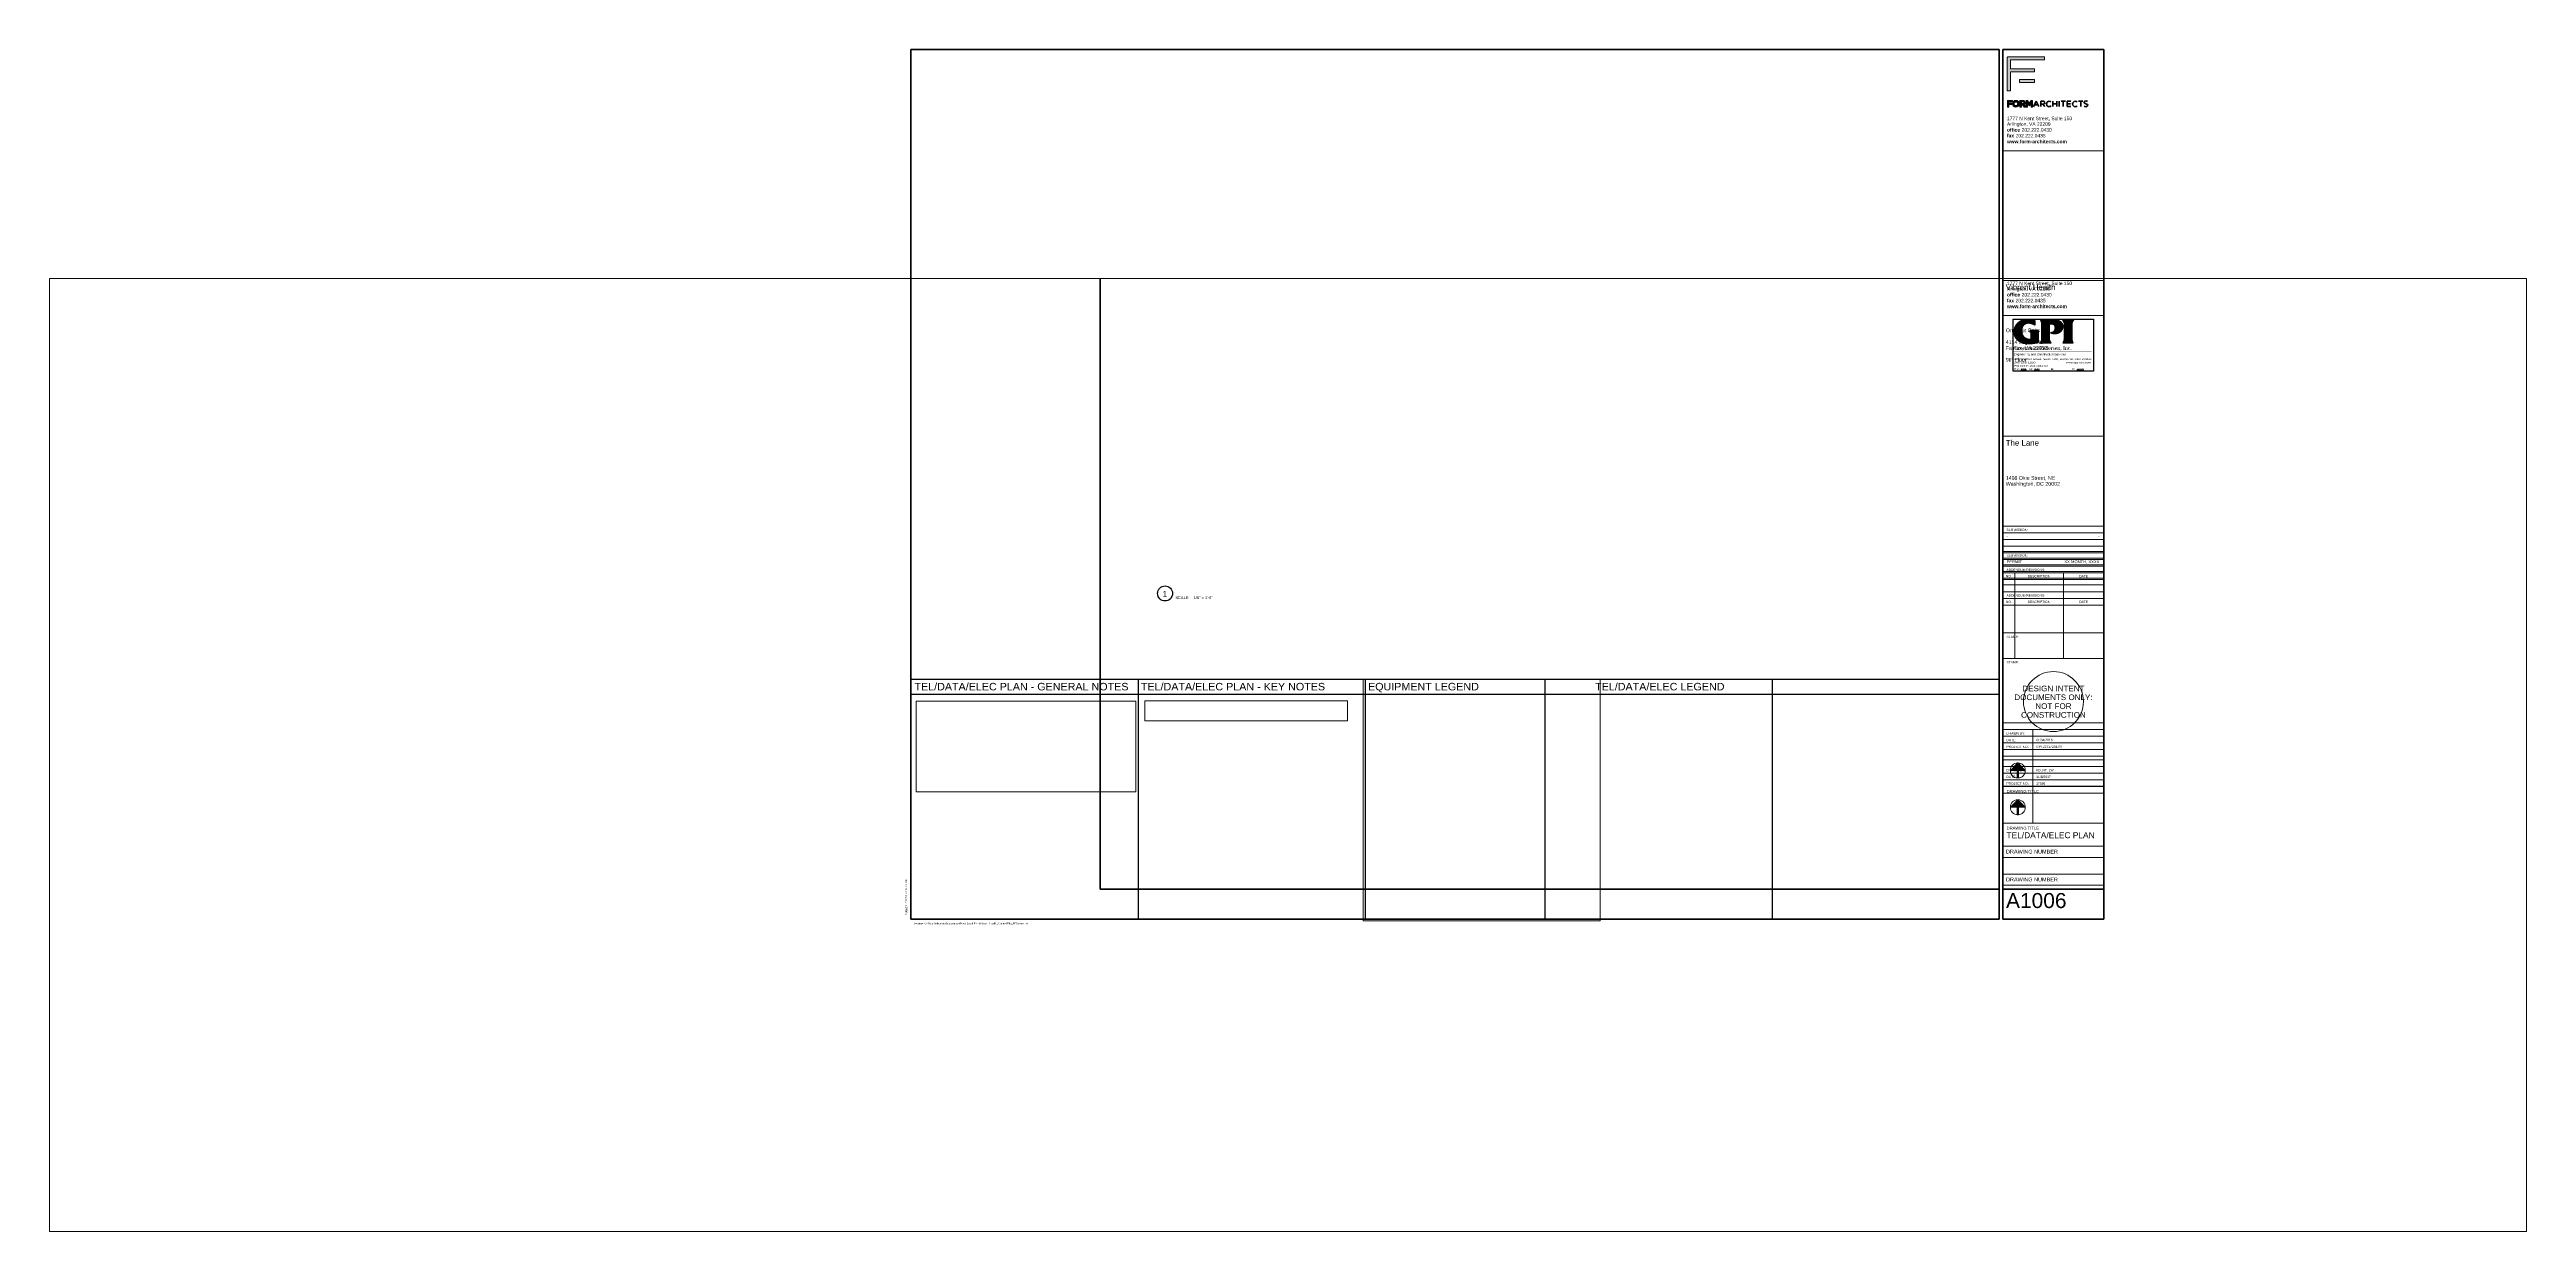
# Paper-space layout 'Layout1' of a CAD drawing. Header units: inches. Extents: x -27 to 55.6, y -9.9 to 29.5.
# The model-space entities are those that its viewports show. They can reach past a viewport. Long polylines and large blocks are cut down to what shows.
import ezdxf
from ezdxf.enums import TextEntityAlignment as Align

# ---------------------------------------------------------------- set-up
doc = ezdxf.new("R2010")
doc.units = ezdxf.units.IN
doc.header["$LTSCALE"] = 48
doc.header["$MEASUREMENT"] = 0
for name, color, linetype, lineweight in [('A-ANNO-NOTE', 131, 'Continuous', 20), ('A-DETL-THIN', 151, 'Continuous', 9), ('G-ANNO-TTLB', 6, 'Continuous', 9), ('G-ANNO-TTLB-MEDM', 33, 'Continuous', 20), ('G-ANNO-TTLB-THIN', 151, 'Continuous', 9), ('G-ANNO-TTLB-WIDE', 214, 'Continuous', 50), ('G-logo', 1, 'Continuous', 35)]:
    doc.layers.add(name, color=color, linetype=linetype, lineweight=lineweight)
doc.layers.add('G-ANNO-NPLT', color=191, linetype='Continuous', plot=False)
doc.styles.add('Arial_10', font='arial.ttf', dxfattribs={"height": 0.117188})
doc.styles.add('Arial_11', font='arial.ttf', dxfattribs={"height": 0.5})
doc.styles.add('Arial_12', font='arial.ttf', dxfattribs={"height": 0.199219})
doc.styles.add('Arial_13', font='arial.ttf', dxfattribs={"height": 0.1875})
doc.styles.add('Arial_14', font='arial.ttf', dxfattribs={"height": 0.125})
doc.styles.add('Arial_15', font='arial.ttf', dxfattribs={"width": 1.025, "height": 0.25})
doc.styles.add('Arial_2', font='arial.ttf', dxfattribs={"height": 0.09375})
doc.styles.add('Arial_5', font='arial.ttf', dxfattribs={"height": 0.078125})
doc.styles.add('Arial_6', font='arial.ttf', dxfattribs={"width": 1.05, "height": 0.09375})
doc.styles.add('Arial_7', font='arial.ttf', dxfattribs={"width": 1.025, "height": 0.1875})
doc.styles.add('Arial_8', font='arial.ttf', dxfattribs={"width": 1.05, "height": 0.125})
doc.styles.add('Arial_9', font='arial.ttf', dxfattribs={"height": 0.0625})
doc.styles.add('Arial_B_1', font='arialbd.ttf', dxfattribs={"height": 0.117188})
doc.styles.add('GPI_LOGO', font='GARA_1.TTF')
doc.styles.add('LIGHT', font='arial.ttf', dxfattribs={"width": 1.5})

# ---------------------------------------------------------------- blocks, each defined once
blk = doc.blocks.new('FORM E1 30 x 42 - Typical Sheet-1742326-TEL_DATA_ELEC PLAN')
at = {"layer": 'A-ANNO-NOTE', "lineweight": 9}
h = blk.add_hatch(color=256, dxfattribs=at)
h.paths.add_polyline_path([(39.235, 28.412), (38.735, 28.412), (38.735, 28.511), (39.235, 28.511)], flags=0)
edge = h.paths.add_edge_path(flags=0)
edge.add_line((39.57, 29.268), (39.57, 29.167))
edge.add_line((39.57, 29.167), (38.43, 29.167))
edge.add_line((38.43, 29.167), (38.43, 28.874))
edge.add_line((38.43, 28.874), (39.235, 28.874))
edge.add_line((39.235, 28.874), (39.235, 28.775))
edge.add_line((39.235, 28.775), (38.43, 28.775))
edge.add_line((38.43, 28.775), (38.43, 28.14))
edge.add_line((38.43, 28.14), (38.32, 28.14))
edge.add_line((38.32, 28.14), (38.32, 29.244))
edge.add_arc((38.344, 29.244), 0.0239, 90, 180, ccw=False)
edge.add_line((38.344, 29.268), (39.57, 29.268))
for points in [[(38.375, 27.678), (38.375, 27.592), (38.327, 27.592), (38.327, 27.814), (38.494, 27.814), (38.494, 27.771), (38.375, 27.771), (38.375, 27.721), (38.481, 27.721), (38.481, 27.678)], [(39.06, 27.721), (39.127, 27.813), (39.166, 27.813), (39.166, 27.592), (39.121, 27.592), (39.121, 27.714), (39.061, 27.641), (39.002, 27.714), (39.002, 27.592), (38.957, 27.592), (38.957, 27.813), (38.995, 27.813)]]:
    blk.add_hatch(color=256, dxfattribs=at).paths.add_polyline_path(points, flags=0)
h = blk.add_hatch(color=256, dxfattribs=at)
edge = h.paths.add_edge_path(flags=0)
edge.add_arc((38.613, 27.704), 0.0705, 180, 360)
edge.add_arc((38.613, 27.704), 0.0705, 0, 180)
edge = h.paths.add_edge_path(flags=0)
edge.add_arc((38.613, 27.704), 0.114, 0, 180)
edge.add_arc((38.613, 27.704), 0.114, 180, 360)
h = blk.add_hatch(color=256, dxfattribs=at)
edge = h.paths.add_edge_path(flags=0)
edge.add_arc((38.854, 27.74), 0.0259, 270, 450)
edge.add_line((38.854, 27.766), (38.795, 27.766))
edge.add_line((38.795, 27.766), (38.795, 27.714))
edge.add_line((38.795, 27.714), (38.854, 27.714))
edge = h.paths.add_edge_path(flags=0)
edge.add_arc((38.852, 27.742), 0.0742, -63.82518, 74.02432, ccw=False)
edge.add_line((38.884, 27.675), (38.951, 27.592))
edge.add_line((38.951, 27.592), (38.889, 27.592))
edge.add_line((38.889, 27.592), (38.835, 27.67))
edge.add_line((38.835, 27.67), (38.795, 27.67))
edge.add_line((38.795, 27.67), (38.795, 27.592))
edge.add_line((38.795, 27.592), (38.746, 27.592))
edge.add_line((38.746, 27.592), (38.746, 27.813))
edge.add_line((38.746, 27.813), (38.872, 27.813))
at = {"layer": 'G-ANNO-TTLB'}
h = blk.add_hatch(color=256, dxfattribs=at)
edge = h.paths.add_edge_path(flags=0)
edge.add_line((38.677, 4.491), (38.927, 4.241))
edge.add_line((38.927, 4.241), (38.697, 4.241))
edge.add_line((38.697, 4.241), (38.697, 3.992))
edge.add_arc((38.677, 4.241), 0.25, 265.53579, 274.46421, ccw=False)
edge.add_line((38.658, 3.992), (38.658, 4.241))
edge.add_line((38.658, 4.241), (38.427, 4.241))
edge.add_line((38.427, 4.241), (38.677, 4.491))
at = {"layer": 'A-ANNO-NOTE'}
for p, q in [((38.427, 4.241), (38.677, 4.491)), ((38.677, 4.491), (38.427, 4.241)), ((38.927, 4.241), (38.427, 4.241)), ((38.427, 4.241), (38.658, 4.241)), ((38.658, 4.241), (38.658, 3.992)), ((38.658, 4.241), (38.658, 3.992)), ((38.927, 4.241), (38.677, 4.491)), ((38.927, 4.241), (38.677, 4.491)), ((38.697, 4.241), (38.697, 3.992)), ((38.697, 3.992), (38.697, 4.241)), ((38.697, 4.241), (38.927, 4.241))]:
    blk.add_line(p, q, dxfattribs=at)
blk.add_circle((38.677, 4.241), 0.25, dxfattribs=at)
blk.add_arc((38.677, 4.241), 0.25, 265.53579, 274.46421, dxfattribs=at)
blk.add_arc((38.677, 4.241), 0.25, 265.53579, 274.46421, dxfattribs=at)
at = {"layer": 'G-ANNO-TTLB'}
for p, q in [((38.32, 29.244), (38.32, 28.14)), ((39.57, 29.268), (38.344, 29.268)), ((38.43, 28.874), (38.43, 29.167)), ((38.43, 29.167), (39.57, 29.167)), ((39.57, 29.167), (39.57, 29.268)), ((38.32, 28.14), (38.43, 28.14)), ((39.235, 28.874), (38.43, 28.874)), ((38.43, 28.14), (38.43, 28.775)), ((38.43, 28.775), (39.235, 28.775)), ((39.235, 28.511), (38.735, 28.511)), ((38.735, 28.511), (38.735, 28.412)), ((38.735, 28.412), (39.235, 28.412)), ((39.235, 28.775), (39.235, 28.874)), ((39.235, 28.412), (39.235, 28.511)), ((38.494, 27.814), (38.327, 27.814)), ((38.327, 27.814), (38.327, 27.592)), ((38.327, 27.592), (38.375, 27.592)), ((38.375, 27.721), (38.375, 27.771)), ((38.375, 27.771), (38.494, 27.771)), ((38.481, 27.721), (38.375, 27.721)), ((38.375, 27.678), (38.481, 27.678)), ((38.375, 27.592), (38.375, 27.678)), ((38.481, 27.678), (38.481, 27.721)), ((38.494, 27.771), (38.494, 27.814)), ((38.872, 27.813), (38.746, 27.813)), ((38.746, 27.813), (38.746, 27.592)), ((38.746, 27.592), (38.795, 27.592)), ((38.795, 27.714), (38.795, 27.766)), ((38.795, 27.766), (38.854, 27.766)), ((38.854, 27.714), (38.795, 27.714)), ((38.795, 27.592), (38.795, 27.67)), ((38.795, 27.67), (38.835, 27.67)), ((38.835, 27.67), (38.889, 27.592)), ((38.951, 27.592), (38.884, 27.675)), ((38.889, 27.592), (38.951, 27.592)), ((38.995, 27.813), (38.957, 27.813)), ((38.957, 27.813), (38.957, 27.592)), ((38.957, 27.592), (39.002, 27.592)), ((39.06, 27.721), (38.995, 27.813)), ((39.002, 27.592), (39.002, 27.714)), ((39.002, 27.714), (39.061, 27.641)), ((39.127, 27.813), (39.06, 27.721)), ((39.061, 27.641), (39.121, 27.714)), ((39.121, 27.714), (39.121, 27.592)), ((39.121, 27.592), (39.166, 27.592)), ((39.166, 27.813), (39.127, 27.813)), ((39.166, 27.592), (39.166, 27.813))]:
    blk.add_line(p, q, dxfattribs=at)
at = {"layer": 'G-ANNO-TTLB', "lineweight": 70}
for p, q in [((39.289, 27.79), (39.204, 27.608)), ((39.35, 27.668), (39.232, 27.668)), ((39.289, 27.79), (39.38, 27.609)), ((39.44, 27.79), (39.524, 27.79)), ((39.44, 27.609), (39.44, 27.79)), ((39.44, 27.69), (39.516, 27.69)), ((39.516, 27.69), (39.575, 27.609)), ((39.849, 27.79), (39.849, 27.609)), ((39.849, 27.705), (39.982, 27.705)), ((39.982, 27.79), (39.982, 27.609)), ((40.061, 27.79), (40.061, 27.609)), ((40.263, 27.79), (40.124, 27.79)), ((40.193, 27.79), (40.193, 27.609)), ((40.326, 27.79), (40.45, 27.79)), ((40.326, 27.79), (40.326, 27.609)), ((40.326, 27.705), (40.438, 27.705)), ((40.326, 27.609), (40.45, 27.609)), ((40.845, 27.79), (40.706, 27.79)), ((40.775, 27.79), (40.775, 27.609))]:
    blk.add_line(p, q, dxfattribs=at)
at = {"layer": 'G-ANNO-TTLB', "lineweight": 30}
for p, q in [((1.74, 8.514), (38.052, 8.514)), ((9.318, 8.514), (9.318, 0.514)), ((16.896, 8.514), (16.896, 0.514)), ((16.896, 8.514), (16.896, 0.514)), ((22.896, 8.514), (22.896, 0.514)), ((30.474, 8.514), (30.474, 0.514)), ((38.052, 8.514), (38.052, 0.514)), ((1.74, 8.014), (38.052, 8.014))]:
    blk.add_line(p, q, dxfattribs=at)
at = {"layer": 'G-ANNO-TTLB'}
for centre, radius, start, end in [((38.344, 29.244), 0.0239, 90, 180), ((38.613, 27.704), 0.114, 0, 180), ((38.613, 27.704), 0.114, 180, 0), ((38.613, 27.704), 0.0705, 0, 180), ((38.613, 27.704), 0.0705, 180, 0), ((38.854, 27.74), 0.0259, 270, 90), ((38.852, 27.742), 0.0742, 296.17482, 74.02432)]:
    blk.add_arc(centre, radius, start, end, dxfattribs=at)
at = {"layer": 'G-ANNO-TTLB', "lineweight": 70}
for centre, radius, start, end in [((39.524, 27.74), 0.0501, 261.43044, 90), ((39.724, 27.699), 0.0905, 90, 270), ((39.724, 27.699), 0.0905, 51.46283, 90), ((39.724, 27.691), 0.0819, 270, 318), ((40.596, 27.699), 0.0905, 90, 270), ((40.596, 27.699), 0.0905, 51.46283, 90), ((40.596, 27.691), 0.0819, 270, 318), ((40.952, 27.703), 0.0959, 226.44917, 268.77207), ((40.948, 27.703), 0.0959, 55.50534, 88.77207)]:
    blk.add_arc(centre, radius, start, end, dxfattribs=at)
for points in [[(40.95, 27.799), (40.897, 27.805), (40.844, 27.738), (40.942, 27.705)], [(40.95, 27.607), (41.007, 27.61), (41.05, 27.69), (40.942, 27.705)]]:
    blk.add_open_spline(points, degree=3, dxfattribs=at)
at = {"layer": 'G-ANNO-TTLB-MEDM'}
for p, q in [((38.177, 26.139), (41.552, 26.139)), ((38.177, 26.139), (41.552, 26.139)), ((38.177, 21.81), (41.552, 21.81)), ((38.177, 12.769), (41.552, 12.769)), ((38.177, 12.547), (41.552, 12.547)), ((38.177, 12.324), (41.552, 12.324)), ((38.177, 12.101), (41.552, 12.101)), ((38.177, 11.878), (41.552, 11.878)), ((38.177, 11.655), (41.552, 11.655)), ((38.177, 11.432), (41.552, 11.432)), ((38.177, 11.209), (41.552, 11.209)), ((38.177, 10.986), (41.552, 10.986)), ((41.552, 9.203), (38.177, 9.203)), ((41.552, 2.014), (38.177, 2.014)), ((41.552, 1.639), (38.177, 1.639))]:
    blk.add_line(p, q, dxfattribs=at)
at = {"layer": 'G-ANNO-TTLB-THIN'}
for p, q in [((38.576, 9.203), (38.576, 11.209)), ((40.206, 9.203), (40.206, 11.209)), ((38.177, 5.828), (41.552, 5.828)), ((38.177, 5.605), (41.552, 5.605)), ((38.177, 5.382), (41.552, 5.382)), ((38.177, 5.159), (41.552, 5.159)), ((39.177, 5.605), (39.177, 3.713)), ((38.177, 4.936), (41.552, 4.936)), ((38.177, 4.713), (41.552, 4.713)), ((38.177, 3.713), (41.552, 3.713))]:
    blk.add_line(p, q, dxfattribs=at)
blk.add_circle((39.865, 7.765), 1, dxfattribs=at)
at = {"layer": 'G-ANNO-TTLB-WIDE'}
for p, q in [((38.052, 29.514), (1.74, 29.514)), ((1.74, 29.514), (1.74, 0.514)), ((38.052, 0.514), (38.052, 29.514)), ((38.177, 29.514), (41.552, 29.514)), ((38.177, 29.514), (38.177, 0.514)), ((38.177, 29.514), (41.552, 29.514)), ((41.552, 29.514), (41.552, 0.514)), ((1.74, 0.514), (38.052, 0.514)), ((38.177, 0.514), (41.552, 0.514))]:
    blk.add_line(p, q, dxfattribs=at)
blk.add_circle((38.613, 27.704), 0.0705, dxfattribs=at)
at = {"layer": 'G-ANNO-TTLB', "attachment_point": 1}
for s, insert, char_height, width, style in [('1777 N Kent Street, Suite 150', (38.314, 27.275), 0.11719, 2.70806, 'Arial_10'), ('www.form-architects.com', (38.314, 26.505), 0.11719, 2.48712, 'Arial_B_1'), ('Arlington, VA 22209', (38.314, 27.088), 0.11719, 1.81169, 'Arial_10'), ('fax ', (38.314, 26.7), 0.1172, 0.35034, 'Arial_B_1'), ('office', (38.314, 26.895), 0.1172, 0.53972, 'Arial_B_1'), ('202.222.0435', (38.603, 26.7), 0.11719, 1.24988, 'Arial_10'), (' 202.222.0430', (38.76, 26.895), 0.11719, 1.30669, 'Arial_10'), ('SUBMISSION:', (38.3, 12.682), 0.07812, 0.89006, 'Arial_5'), ('NO.', (38.282, 11.134), 0.0781, 0.23988, 'Arial_5'), ('ADDENDUM/REVISIONS:', (38.3, 11.344), 0.07812, 1.60022, 'Arial_5'), ('DESCRIPTION', (39.006, 11.134), 0.07812, 0.92794, 'Arial_5'), ('DATE', (40.725, 11.134), 0.0781, 0.36297, 'Arial_5'), ('STAMP:', (38.3, 9.115), 0.0781, 0.505, 'Arial_5'), ('DESIGN INTENT', (38.828, 8.298), 0.1875, 2.52342, 'Arial_7'), ('DOCUMENTS ONLY:', (38.561, 8.003), 0.1875, 3.17045, 'Arial_7'), ('NOT FOR', (39.261, 7.709), 0.1875, 1.47523, 'Arial_7'), ('CONSTRUCTION', (38.783, 7.415), 0.1875, 2.63665, 'Arial_7'), ('DRAWN BY:', (38.3, 5.517), 0.0781, 0.77328, 'Arial_5'), ('DATE:', (38.3, 5.294), 0.0781, 0.40084, 'Arial_5'), ('PROJECT NO.:', (38.3, 5.071), 0.07812, 0.95003, 'Arial_5'), ('DRAWING TITLE', (38.304, 3.59), 0.09375, 1.32231, 'Arial_6'), ('DRAWING NUMBER', (38.282, 1.896), 0.125, 2.10112, 'Arial_8'), ('Location:', (1.834, 0.394), 0.0625, 0.43241, 'Arial_9')]:
    blk.add_mtext(s, dxfattribs=dict(at, insert=insert, char_height=char_height, width=width, style=style))
at = {"layer": 'G-ANNO-TTLB', "insert": (1.554, 0.636), "char_height": 0.0625, "width": 0.36297, "attachment_point": 1, "rotation": 90, "style": 'Arial_9'}
blk.add_mtext('Plotted:', dxfattribs=at)
blk = doc.blocks.new('Viewport - Default-43798-TEL_DATA_ELEC PLAN')
at = {"layer": 'G-ANNO-TTLB', "lineweight": 30}
blk.add_circle((-0.25, 0), 0.25, dxfattribs=at)
at = {"layer": 'G-ANNO-TTLB', "insert": (0.097, -0.092), "char_height": 0.0937, "width": 0.57128, "attachment_point": 1, "style": 'Arial_2'}
blk.add_mtext('SCALE:', dxfattribs=at)
blk = doc.blocks.new('*U46')
at = {"layer": 'G-logo', "true_color": 0x18413b}
for points in [[(-0.622, 0.771), (-0.636, 0.774), (-0.649, 0.777), (-0.661, 0.78), (-0.671, 0.782), (-0.681, 0.784), (-0.69, 0.785), (-0.698, 0.786), (-0.705, 0.788), (-0.712, 0.789), (-0.718, 0.789), (-0.724, 0.79), (-0.729, 0.791), (-0.735, 0.791), (-0.74, 0.792), (-0.745, 0.792), (-0.75, 0.793), (-0.754, 0.793), (-0.759, 0.793), (-0.764, 0.794), (-0.769, 0.794), (-0.774, 0.794), (-0.779, 0.795), (-0.784, 0.795), (-0.789, 0.795), (-0.794, 0.796), (-0.8, 0.796), (-0.805, 0.796), (-0.81, 0.797), (-0.816, 0.797), (-0.821, 0.797), (-0.826, 0.797), (-0.832, 0.798), (-0.837, 0.798), (-0.842, 0.798), (-0.847, 0.798), (-0.852, 0.798), (-0.858, 0.798), (-0.863, 0.798), (-0.868, 0.797), (-0.873, 0.797), (-0.878, 0.797), (-0.884, 0.797), (-0.889, 0.796), (-0.894, 0.796), (-0.9, 0.796), (-0.905, 0.795), (-0.91, 0.795), (-0.916, 0.794), (-0.921, 0.793), (-0.926, 0.793), (-0.932, 0.792), (-0.937, 0.791), (-0.943, 0.791), (-0.948, 0.79), (-0.954, 0.789), (-0.959, 0.788), (-0.964, 0.787), (-0.97, 0.786), (-0.975, 0.785), (-0.98, 0.784), (-0.985, 0.783), (-0.989, 0.782), (-0.994, 0.78), (-0.999, 0.779), (-1.004, 0.778), (-1.008, 0.777), (-1.013, 0.775), (-1.018, 0.774), (-1.022, 0.772), (-1.027, 0.771), (-1.032, 0.77), (-1.037, 0.768), (-1.042, 0.767), (-1.046, 0.765), (-1.051, 0.763), (-1.056, 0.762), (-1.061, 0.76), (-1.066, 0.759), (-1.07, 0.757), (-1.075, 0.755), (-1.079, 0.754), (-1.083, 0.752), (-1.087, 0.75), (-1.091, 0.749), (-1.095, 0.747), (-1.099, 0.745), (-1.102, 0.744), (-1.106, 0.742), (-1.109, 0.74), (-1.112, 0.738), (-1.115, 0.737), (-1.118, 0.735), (-1.12, 0.733), (-1.123, 0.732), (-1.126, 0.73), (-1.128, 0.728), (-1.131, 0.726), (-1.134, 0.725), (-1.136, 0.722), (-1.139, 0.72), (-1.142, 0.718), (-1.145, 0.716), (-1.148, 0.713), (-1.151, 0.711), (-1.155, 0.708), (-1.158, 0.706), (-1.161, 0.703), (-1.164, 0.7), (-1.167, 0.698), (-1.17, 0.696), (-1.173, 0.693), (-1.176, 0.691), (-1.179, 0.689), (-1.182, 0.687), (-1.185, 0.685), (-1.187, 0.682), (-1.19, 0.68), (-1.193, 0.677), (-1.196, 0.675), (-1.199, 0.672), (-1.202, 0.668), (-1.205, 0.665), (-1.208, 0.661), (-1.211, 0.658), (-1.214, 0.654), (-1.217, 0.65), (-1.22, 0.646), (-1.223, 0.643), (-1.226, 0.639), (-1.229, 0.636), (-1.231, 0.633), (-1.234, 0.63), (-1.236, 0.627), (-1.238, 0.624), (-1.24, 0.622), (-1.241, 0.619), (-1.243, 0.617), (-1.245, 0.615), (-1.246, 0.612), (-1.248, 0.61), (-1.25, 0.607), (-1.251, 0.604), (-1.253, 0.601), (-1.255, 0.598), (-1.257, 0.595), (-1.258, 0.592), (-1.26, 0.589), (-1.261, 0.586), (-1.263, 0.583), (-1.264, 0.58), (-1.266, 0.577), (-1.267, 0.574), (-1.268, 0.572), (-1.27, 0.569), (-1.271, 0.566), (-1.272, 0.563), (-1.273, 0.561), (-1.275, 0.558), (-1.276, 0.555), (-1.277, 0.552), (-1.278, 0.549), (-1.279, 0.545), (-1.281, 0.542), (-1.282, 0.539), (-1.283, 0.535), (-1.284, 0.531), (-1.286, 0.528), (-1.287, 0.524), (-1.288, 0.52), (-1.289, 0.517), (-1.29, 0.513), (-1.291, 0.509), (-1.292, 0.506), (-1.292, 0.502), (-1.293, 0.498), (-1.294, 0.495), (-1.295, 0.491), (-1.295, 0.487), (-1.296, 0.483), (-1.297, 0.479), (-1.298, 0.474), (-1.299, 0.47), (-1.299, 0.465), (-1.3, 0.461), (-1.301, 0.456), (-1.302, 0.451), (-1.302, 0.446), (-1.303, 0.441), (-1.303, 0.435), (-1.304, 0.43), (-1.304, 0.424), (-1.305, 0.418), (-1.305, 0.412), (-1.305, 0.406), (-1.305, 0.4), (-1.305, 0.395), (-1.305, 0.389), (-1.305, 0.384), (-1.305, 0.378), (-1.305, 0.373), (-1.305, 0.369), (-1.305, 0.364), (-1.305, 0.36), (-1.304, 0.356), (-1.304, 0.353), (-1.304, 0.349), (-1.303, 0.345), (-1.303, 0.341), (-1.303, 0.337), (-1.302, 0.333), (-1.302, 0.329), (-1.301, 0.324), (-1.3, 0.32), (-1.299, 0.315), (-1.299, 0.31), (-1.298, 0.305), (-1.297, 0.3), (-1.296, 0.295), (-1.295, 0.29), (-1.294, 0.285), (-1.293, 0.281), (-1.292, 0.276), (-1.291, 0.272), (-1.29, 0.267), (-1.289, 0.263), (-1.288, 0.259), (-1.286, 0.255), (-1.285, 0.252), (-1.284, 0.248), (-1.283, 0.245), (-1.282, 0.242), (-1.28, 0.239), (-1.279, 0.236), (-1.278, 0.233), (-1.276, 0.23), (-1.275, 0.228), (-1.273, 0.225), (-1.272, 0.222), (-1.27, 0.219), (-1.268, 0.216), (-1.266, 0.212), (-1.264, 0.209), (-1.262, 0.205), (-1.26, 0.201), (-1.258, 0.197), (-1.255, 0.193), (-1.253, 0.189), (-1.25, 0.185), (-1.248, 0.181), (-1.246, 0.177), (-1.243, 0.174), (-1.241, 0.17), (-1.238, 0.167), (-1.236, 0.163), (-1.233, 0.16), (-1.231, 0.157), (-1.228, 0.154), (-1.226, 0.151), (-1.224, 0.148), (-1.221, 0.145), (-1.219, 0.143), (-1.216, 0.14), (-1.214, 0.138), (-1.211, 0.135), (-1.209, 0.133), (-1.206, 0.131), (-1.204, 0.128), (-1.202, 0.126), (-1.199, 0.124), (-1.197, 0.121), (-1.194, 0.119), (-1.192, 0.117), (-1.189, 0.114), (-1.187, 0.112), (-1.184, 0.11), (-1.182, 0.107), (-1.179, 0.105), (-1.177, 0.103), (-1.174, 0.101), (-1.172, 0.099), (-1.169, 0.096), (-1.166, 0.094), (-1.163, 0.093), (-1.161, 0.091), (-1.158, 0.089), (-1.155, 0.087), (-1.152, 0.085), (-1.149, 0.083), (-1.146, 0.082), (-1.143, 0.08), (-1.14, 0.078), (-1.137, 0.077), (-1.134, 0.075), (-1.131, 0.074), (-1.128, 0.072), (-1.125, 0.07), (-1.121, 0.069), (-1.118, 0.067), (-1.115, 0.065), (-1.112, 0.064), (-1.108, 0.062), (-1.105, 0.06), (-1.102, 0.059), (-1.098, 0.057), (-1.095, 0.055), (-1.091, 0.054), (-1.088, 0.052), (-1.084, 0.051), (-1.081, 0.049), (-1.077, 0.048), (-1.074, 0.046), (-1.07, 0.045), (-1.067, 0.044), (-1.064, 0.042), (-1.06, 0.041), (-1.057, 0.04), (-1.054, 0.039), (-1.05, 0.038), (-1.047, 0.036), (-1.043, 0.035), (-1.04, 0.034), (-1.036, 0.033), (-1.033, 0.032), (-1.029, 0.031), (-1.026, 0.03), (-1.023, 0.029), (-1.019, 0.028), (-1.016, 0.027), (-1.013, 0.026), (-1.01, 0.025), (-1.007, 0.024), (-1.004, 0.023), (-1.001, 0.023), (-0.998, 0.022), (-0.995, 0.021), (-0.992, 0.02), (-0.989, 0.02), (-0.986, 0.019), (-0.983, 0.019), (-0.979, 0.018), (-0.976, 0.017), (-0.972, 0.017), (-0.969, 0.016), (-0.965, 0.016), (-0.961, 0.015), (-0.958, 0.015), (-0.954, 0.014), (-0.95, 0.014), (-0.947, 0.013), (-0.943, 0.013), (-0.94, 0.012), (-0.936, 0.012), (-0.933, 0.011), (-0.929, 0.011), (-0.926, 0.01), (-0.923, 0.009), (-0.919, 0.009), (-0.916, 0.008), (-0.912, 0.008), (-0.908, 0.007), (-0.905, 0.007), (-0.901, 0.006), (-0.896, 0.006), (-0.892, 0.006), (-0.888, 0.006), (-0.884, 0.005), (-0.879, 0.005), (-0.875, 0.005), (-0.87, 0.005), (-0.865, 0.005), (-0.861, 0.005), (-0.856, 0.005), (-0.851, 0.004), (-0.846, 0.004), (-0.841, 0.004), (-0.836, 0.004), (-0.831, 0.004), (-0.826, 0.004), (-0.821, 0.004), (-0.816, 0.004), (-0.81, 0.004), (-0.804, 0.004), (-0.799, 0.004), (-0.793, 0.004), (-0.788, 0.004), (-0.782, 0.004), (-0.777, 0.004), (-0.771, 0.005), (-0.766, 0.005), (-0.761, 0.005), (-0.756, 0.005), (-0.751, 0.005), (-0.747, 0.005), (-0.742, 0.005), (-0.738, 0.006), (-0.733, 0.006), (-0.729, 0.006), (-0.724, 0.006), (-0.72, 0.007), (-0.715, 0.007), (-0.711, 0.007), (-0.706, 0.008), (-0.701, 0.008), (-0.696, 0.008), (-0.691, 0.009), (-0.686, 0.009), (-0.681, 0.01), (-0.676, 0.01), (-0.671, 0.011), (-0.666, 0.012), (-0.661, 0.012), (-0.656, 0.013), (-0.652, 0.014), (-0.647, 0.015), (-0.643, 0.015), (-0.638, 0.016), (-0.634, 0.017), (-0.63, 0.018), (-0.625, 0.019), (-0.621, 0.019), (-0.617, 0.02), (-0.614, 0.021), (-0.61, 0.022), (-0.606, 0.023), (-0.602, 0.023), (-0.597, 0.024), (-0.593, 0.025), (-0.588, 0.026), (-0.583, 0.027), (-0.578, 0.028), (-0.573, 0.029), (-0.567, 0.031), (-0.56, 0.032), (-0.554, 0.034), (-0.547, 0.035), (-0.54, 0.037), (-0.532, 0.039), (-0.525, 0.04), (-0.517, 0.042), (-0.509, 0.044), (-0.509, 0.044), (-0.509, 0.439), (-0.789, 0.439), (-0.773, 0.414), (-0.757, 0.392), (-0.742, 0.359), (-0.738, 0.33), (-0.738, 0.306), (-0.738, 0.135), (-0.744, 0.135), (-0.75, 0.134), (-0.756, 0.134), (-0.762, 0.134), (-0.768, 0.134), (-0.773, 0.134), (-0.779, 0.134), (-0.784, 0.134), (-0.789, 0.135), (-0.794, 0.135), (-0.799, 0.135), (-0.803, 0.135), (-0.808, 0.136), (-0.813, 0.136), (-0.817, 0.136), (-0.821, 0.137), (-0.826, 0.137), (-0.83, 0.138), (-0.834, 0.138), (-0.838, 0.139), (-0.842, 0.14), (-0.845, 0.14), (-0.849, 0.141), (-0.852, 0.142), (-0.856, 0.143), (-0.859, 0.144), (-0.863, 0.145), (-0.866, 0.146), (-0.87, 0.147), (-0.873, 0.148), (-0.876, 0.15), (-0.879, 0.151), (-0.883, 0.152), (-0.886, 0.153), (-0.889, 0.154), (-0.893, 0.155), (-0.896, 0.156), (-0.899, 0.157), (-0.902, 0.159), (-0.905, 0.16), (-0.908, 0.161), (-0.911, 0.162), (-0.914, 0.164), (-0.917, 0.165), (-0.919, 0.166), (-0.922, 0.168), (-0.925, 0.169), (-0.927, 0.17), (-0.93, 0.172), (-0.932, 0.173), (-0.935, 0.175), (-0.937, 0.176), (-0.94, 0.178), (-0.942, 0.179), (-0.945, 0.181), (-0.947, 0.182), (-0.949, 0.184), (-0.952, 0.185), (-0.954, 0.187), (-0.956, 0.189), (-0.958, 0.19), (-0.96, 0.192), (-0.962, 0.194), (-0.964, 0.196), (-0.966, 0.197), (-0.968, 0.199), (-0.97, 0.201), (-0.972, 0.203), (-0.973, 0.205), (-0.975, 0.207), (-0.977, 0.209), (-0.979, 0.211), (-0.981, 0.213), (-0.983, 0.215), (-0.985, 0.217), (-0.987, 0.219), (-0.989, 0.222), (-0.991, 0.224), (-0.993, 0.226), (-0.995, 0.229), (-0.997, 0.231), (-0.999, 0.233), (-1.001, 0.236), (-1.003, 0.238), (-1.005, 0.24), (-1.007, 0.243), (-1.008, 0.245), (-1.01, 0.248), (-1.012, 0.25), (-1.014, 0.252), (-1.015, 0.255), (-1.017, 0.257), (-1.018, 0.259), (-1.02, 0.261), (-1.021, 0.264), (-1.023, 0.266), (-1.024, 0.269), (-1.025, 0.271), (-1.027, 0.274), (-1.028, 0.276), (-1.029, 0.279), (-1.031, 0.282), (-1.032, 0.285), (-1.033, 0.287), (-1.035, 0.29), (-1.036, 0.293), (-1.037, 0.296), (-1.038, 0.299), (-1.04, 0.302), (-1.041, 0.304), (-1.042, 0.307), (-1.043, 0.309), (-1.044, 0.312), (-1.045, 0.314), (-1.046, 0.317), (-1.047, 0.319), (-1.047, 0.322), (-1.048, 0.324), (-1.049, 0.326), (-1.05, 0.329), (-1.05, 0.331), (-1.051, 0.334), (-1.051, 0.336), (-1.052, 0.339), (-1.052, 0.341), (-1.053, 0.344), (-1.053, 0.347), (-1.054, 0.349), (-1.054, 0.352), (-1.055, 0.355), (-1.055, 0.358), (-1.056, 0.361), (-1.056, 0.363), (-1.057, 0.366), (-1.057, 0.369), (-1.057, 0.373), (-1.058, 0.376), (-1.058, 0.379), (-1.058, 0.383), (-1.059, 0.386), (-1.059, 0.39), (-1.059, 0.394), (-1.06, 0.398), (-1.06, 0.403), (-1.06, 0.407), (-1.06, 0.411), (-1.06, 0.415), (-1.061, 0.42), (-1.061, 0.424), (-1.061, 0.428), (-1.061, 0.432), (-1.061, 0.436), (-1.06, 0.44), (-1.06, 0.444), (-1.06, 0.448), (-1.06, 0.451), (-1.06, 0.455), (-1.059, 0.459), (-1.059, 0.463), (-1.059, 0.467), (-1.058, 0.47), (-1.058, 0.474), (-1.058, 0.478), (-1.057, 0.482), (-1.057, 0.486), (-1.056, 0.491), (-1.056, 0.495), (-1.055, 0.499), (-1.055, 0.503), (-1.054, 0.506), (-1.053, 0.51), (-1.053, 0.514), (-1.052, 0.518), (-1.051, 0.521), (-1.05, 0.525), (-1.049, 0.529), (-1.048, 0.532), (-1.047, 0.536), (-1.046, 0.539), (-1.045, 0.542), (-1.044, 0.546), (-1.043, 0.549), (-1.042, 0.552), (-1.04, 0.555), (-1.039, 0.558), (-1.038, 0.561), (-1.036, 0.564), (-1.035, 0.567), (-1.033, 0.57), (-1.032, 0.573), (-1.03, 0.576), (-1.029, 0.578), (-1.027, 0.581), (-1.025, 0.583), (-1.024, 0.586), (-1.022, 0.588), (-1.02, 0.591), (-1.019, 0.593), (-1.017, 0.595), (-1.015, 0.597), (-1.014, 0.599), (-1.012, 0.601), (-1.01, 0.603), (-1.009, 0.605), (-1.007, 0.607), (-1.005, 0.609), (-1.004, 0.611), (-1.002, 0.613), (-1, 0.614), (-0.999, 0.616), (-0.997, 0.618), (-0.995, 0.62), (-0.993, 0.621), (-0.991, 0.623), (-0.989, 0.625), (-0.987, 0.627), (-0.985, 0.629), (-0.983, 0.63), (-0.981, 0.632), (-0.979, 0.634), (-0.977, 0.636), (-0.975, 0.637), (-0.973, 0.639), (-0.971, 0.641), (-0.969, 0.643), (-0.967, 0.644), (-0.965, 0.646), (-0.963, 0.648), (-0.961, 0.649), (-0.959, 0.651), (-0.957, 0.652), (-0.955, 0.653), (-0.953, 0.655), (-0.95, 0.656), (-0.948, 0.657), (-0.946, 0.658), (-0.944, 0.659), (-0.942, 0.66), (-0.939, 0.662), (-0.937, 0.663), (-0.935, 0.664), (-0.933, 0.665), (-0.931, 0.666), (-0.928, 0.667), (-0.926, 0.668), (-0.924, 0.669), (-0.922, 0.67), (-0.919, 0.671), (-0.917, 0.672), (-0.915, 0.673), (-0.912, 0.674), (-0.91, 0.675), (-0.908, 0.676), (-0.905, 0.676), (-0.903, 0.677), (-0.9, 0.678), (-0.898, 0.678), (-0.895, 0.679), (-0.893, 0.68), (-0.891, 0.68), (-0.888, 0.681), (-0.886, 0.682), (-0.883, 0.682), (-0.881, 0.683), (-0.878, 0.684), (-0.876, 0.684), (-0.874, 0.685), (-0.871, 0.685), (-0.869, 0.686), (-0.867, 0.686), (-0.864, 0.687), (-0.862, 0.687), (-0.86, 0.687), (-0.857, 0.688), (-0.855, 0.688), (-0.852, 0.688), (-0.849, 0.688), (-0.847, 0.688), (-0.844, 0.689), (-0.84, 0.689), (-0.837, 0.689), (-0.833, 0.688), (-0.829, 0.688), (-0.826, 0.688), (-0.822, 0.688), (-0.818, 0.688), (-0.813, 0.688), (-0.809, 0.687), (-0.805, 0.687), (-0.801, 0.687), (-0.798, 0.686), (-0.794, 0.686), (-0.79, 0.686), (-0.787, 0.685), (-0.783, 0.685), (-0.78, 0.684), (-0.777, 0.684), (-0.774, 0.683), (-0.771, 0.683), (-0.768, 0.682), (-0.765, 0.682), (-0.762, 0.681), (-0.76, 0.681), (-0.757, 0.68), (-0.754, 0.679), (-0.752, 0.678), (-0.749, 0.678), (-0.746, 0.677), (-0.744, 0.676), (-0.741, 0.675), (-0.738, 0.674), (-0.735, 0.673), (-0.732, 0.672), (-0.729, 0.671), (-0.727, 0.67), (-0.724, 0.669), (-0.721, 0.668), (-0.718, 0.667), (-0.715, 0.666), (-0.713, 0.665), (-0.71, 0.664), (-0.708, 0.663), (-0.706, 0.662), (-0.703, 0.661), (-0.701, 0.66), (-0.699, 0.66), (-0.697, 0.659), (-0.695, 0.658), (-0.692, 0.657), (-0.69, 0.656), (-0.688, 0.655), (-0.686, 0.654), (-0.683, 0.653), (-0.681, 0.651), (-0.678, 0.65), (-0.676, 0.649), (-0.673, 0.648), (-0.671, 0.647), (-0.668, 0.645), (-0.665, 0.644), (-0.662, 0.643), (-0.659, 0.641), (-0.656, 0.639), (-0.652, 0.637), (-0.648, 0.635), (-0.644, 0.633), (-0.639, 0.63), (-0.634, 0.627), (-0.629, 0.623), (-0.622, 0.618)], [(-0.143, 0.658), (-0.049, 0.658), (-0.036, 0.656), (-0.026, 0.654), (-0.016, 0.652), (-0.009, 0.649), (-0.002, 0.647), (0.003, 0.645), (0.008, 0.643), (0.012, 0.641), (0.015, 0.639), (0.018, 0.637), (0.021, 0.635), (0.024, 0.632), (0.026, 0.63), (0.028, 0.628), (0.031, 0.625), (0.033, 0.623), (0.035, 0.62), (0.037, 0.618), (0.039, 0.615), (0.041, 0.612), (0.042, 0.609), (0.044, 0.606), (0.046, 0.603), (0.048, 0.6), (0.049, 0.597), (0.051, 0.594), (0.052, 0.59), (0.054, 0.587), (0.055, 0.583), (0.056, 0.58), (0.057, 0.576), (0.058, 0.572), (0.059, 0.569), (0.06, 0.565), (0.061, 0.561), (0.061, 0.557), (0.062, 0.553), (0.062, 0.549), (0.063, 0.546), (0.063, 0.542), (0.063, 0.538), (0.064, 0.534), (0.064, 0.531), (0.064, 0.527), (0.064, 0.523), (0.064, 0.52), (0.064, 0.516), (0.064, 0.512), (0.064, 0.508), (0.063, 0.503), (0.063, 0.499), (0.062, 0.495), (0.061, 0.49), (0.06, 0.485), (0.059, 0.48), (0.058, 0.476), (0.057, 0.471), (0.056, 0.466), (0.055, 0.462), (0.053, 0.457), (0.052, 0.453), (0.05, 0.449), (0.048, 0.445), (0.046, 0.441), (0.045, 0.438), (0.043, 0.434), (0.041, 0.431), (0.038, 0.428), (0.036, 0.424), (0.034, 0.421), (0.031, 0.418), (0.029, 0.415), (0.026, 0.412), (0.024, 0.409), (0.021, 0.406), (0.018, 0.404), (0.015, 0.401), (0.012, 0.398), (0.009, 0.396), (0.006, 0.393), (0.003, 0.391), (-0.001, 0.388), (-0.004, 0.386), (-0.008, 0.384), (-0.011, 0.382), (-0.015, 0.38), (-0.019, 0.378), (-0.023, 0.376), (-0.026, 0.374), (-0.03, 0.372), (-0.035, 0.37), (-0.039, 0.368), (-0.043, 0.367), (-0.049, 0.366), (-0.055, 0.364), (-0.061, 0.364), (-0.069, 0.363), (-0.078, 0.362), (-0.088, 0.362), (-0.1, 0.362), (-0.1, 0.362), (-0.091, 0.359), (-0.083, 0.357), (-0.076, 0.355), (-0.069, 0.353), (-0.063, 0.351), (-0.057, 0.349), (-0.052, 0.348), (-0.046, 0.347), (-0.042, 0.346), (-0.037, 0.345), (-0.033, 0.344), (-0.029, 0.343), (-0.025, 0.342), (-0.021, 0.341), (-0.017, 0.341), (-0.013, 0.34), (-0.01, 0.34), (-0.006, 0.339), (-0.003, 0.339), (0.001, 0.338), (0.004, 0.338), (0.008, 0.338), (0.011, 0.337), (0.015, 0.337), (0.018, 0.337), (0.022, 0.337), (0.026, 0.337), (0.029, 0.337), (0.033, 0.337), (0.037, 0.337), (0.04, 0.337), (0.044, 0.337), (0.048, 0.337), (0.052, 0.337), (0.056, 0.337), (0.06, 0.337), (0.064, 0.337), (0.068, 0.338), (0.072, 0.338), (0.076, 0.338), (0.08, 0.339), (0.085, 0.339), (0.089, 0.34), (0.094, 0.34), (0.098, 0.341), (0.103, 0.341), (0.108, 0.342), (0.112, 0.343), (0.116, 0.344), (0.121, 0.344), (0.125, 0.345), (0.129, 0.346), (0.133, 0.347), (0.137, 0.348), (0.141, 0.349), (0.145, 0.35), (0.148, 0.351), (0.152, 0.352), (0.156, 0.353), (0.159, 0.355), (0.163, 0.356), (0.167, 0.357), (0.17, 0.359), (0.174, 0.36), (0.177, 0.362), (0.181, 0.364), (0.185, 0.366), (0.188, 0.368), (0.192, 0.37), (0.196, 0.372), (0.199, 0.374), (0.203, 0.376), (0.206, 0.378), (0.21, 0.381), (0.213, 0.383), (0.217, 0.386), (0.22, 0.388), (0.223, 0.39), (0.226, 0.392), (0.229, 0.395), (0.232, 0.397), (0.235, 0.399), (0.237, 0.401), (0.239, 0.403), (0.242, 0.405), (0.244, 0.407), (0.246, 0.409), (0.248, 0.411), (0.25, 0.414), (0.252, 0.416), (0.255, 0.418), (0.257, 0.421), (0.259, 0.423), (0.261, 0.426), (0.263, 0.428), (0.265, 0.431), (0.268, 0.434), (0.27, 0.436), (0.272, 0.439), (0.274, 0.442), (0.275, 0.445), (0.277, 0.447), (0.279, 0.45), (0.281, 0.453), (0.282, 0.456), (0.284, 0.459), (0.285, 0.461), (0.286, 0.464), (0.288, 0.467), (0.289, 0.47), (0.29, 0.473), (0.291, 0.476), (0.292, 0.479), (0.293, 0.482), (0.294, 0.485), (0.295, 0.488), (0.296, 0.491), (0.297, 0.494), (0.298, 0.497), (0.299, 0.5), (0.3, 0.503), (0.301, 0.506), (0.302, 0.509), (0.303, 0.512), (0.303, 0.515), (0.304, 0.518), (0.305, 0.521), (0.306, 0.524), (0.306, 0.528), (0.307, 0.531), (0.307, 0.534), (0.308, 0.538), (0.308, 0.541), (0.308, 0.545), (0.308, 0.549), (0.308, 0.552), (0.308, 0.556), (0.308, 0.56), (0.308, 0.563), (0.308, 0.567), (0.308, 0.571), (0.308, 0.574), (0.308, 0.578), (0.308, 0.581), (0.308, 0.585), (0.308, 0.588), (0.308, 0.591), (0.308, 0.595), (0.308, 0.597), (0.308, 0.6), (0.307, 0.603), (0.307, 0.605), (0.307, 0.608), (0.306, 0.61), (0.306, 0.612), (0.305, 0.614), (0.305, 0.616), (0.305, 0.618), (0.304, 0.62), (0.303, 0.622), (0.303, 0.624), (0.302, 0.626), (0.302, 0.628), (0.301, 0.63), (0.301, 0.633), (0.3, 0.635), (0.299, 0.637), (0.299, 0.639), (0.298, 0.641), (0.297, 0.643), (0.296, 0.646), (0.295, 0.648), (0.295, 0.65), (0.294, 0.652), (0.293, 0.654), (0.292, 0.656), (0.291, 0.659), (0.289, 0.661), (0.288, 0.663), (0.287, 0.665), (0.286, 0.667), (0.285, 0.669), (0.284, 0.671), (0.282, 0.673), (0.281, 0.675), (0.28, 0.677), (0.279, 0.679), (0.277, 0.681), (0.276, 0.683), (0.274, 0.684), (0.273, 0.686), (0.272, 0.688), (0.27, 0.69), (0.269, 0.691), (0.267, 0.693), (0.266, 0.694), (0.265, 0.696), (0.263, 0.698), (0.262, 0.699), (0.261, 0.701), (0.259, 0.702), (0.258, 0.704), (0.257, 0.705), (0.256, 0.706), (0.255, 0.708), (0.253, 0.709), (0.252, 0.711), (0.251, 0.712), (0.249, 0.714), (0.248, 0.715), (0.246, 0.717), (0.245, 0.718), (0.243, 0.72), (0.241, 0.721), (0.239, 0.723), (0.237, 0.725), (0.235, 0.726), (0.233, 0.728), (0.231, 0.729), (0.229, 0.731), (0.226, 0.732), (0.224, 0.734), (0.222, 0.735), (0.219, 0.737), (0.217, 0.738), (0.214, 0.74), (0.212, 0.741), (0.21, 0.742), (0.207, 0.743), (0.205, 0.745), (0.203, 0.746), (0.201, 0.747), (0.199, 0.748), (0.197, 0.748), (0.196, 0.749), (0.194, 0.75), (0.192, 0.751), (0.19, 0.752), (0.189, 0.752), (0.187, 0.753), (0.185, 0.754), (0.183, 0.755), (0.182, 0.755), (0.18, 0.756), (0.178, 0.757), (0.176, 0.758), (0.174, 0.759), (0.172, 0.759), (0.17, 0.76), (0.168, 0.761), (0.165, 0.762), (0.163, 0.763), (0.161, 0.763), (0.158, 0.764), (0.155, 0.765), (0.152, 0.766), (0.149, 0.767), (0.145, 0.768), (0.141, 0.769), (0.136, 0.77), (0.131, 0.771), (0.126, 0.772), (0.12, 0.773), (0.113, 0.775), (0.106, 0.776), (0.098, 0.777), (0.089, 0.778), (0.079, 0.779), (0.068, 0.78), (0.057, 0.78), (-0.431, 0.78), (-0.426, 0.772), (-0.42, 0.764), (-0.416, 0.757), (-0.412, 0.75), (-0.408, 0.744), (-0.405, 0.739), (-0.403, 0.734), (-0.4, 0.729), (-0.398, 0.724), (-0.397, 0.72), (-0.395, 0.716), (-0.393, 0.712), (-0.392, 0.708), (-0.39, 0.704), (-0.389, 0.699), (-0.388, 0.694), (-0.386, 0.689), (-0.385, 0.683), (-0.384, 0.677), (-0.383, 0.669), (-0.383, 0.148), (-0.386, 0.135), (-0.389, 0.123), (-0.392, 0.112), (-0.395, 0.103), (-0.398, 0.095), (-0.402, 0.087), (-0.405, 0.081), (-0.408, 0.075), (-0.412, 0.07), (-0.415, 0.065), (-0.418, 0.06), (-0.422, 0.055), (-0.425, 0.051), (-0.429, 0.046), (-0.432, 0.042), (-0.436, 0.038), (-0.44, 0.033), (-0.444, 0.03), (-0.447, 0.026), (-0.451, 0.022), (-0.074, 0.022), (-0.074, 0.022), (-0.078, 0.026), (-0.082, 0.03), (-0.086, 0.033), (-0.089, 0.038), (-0.093, 0.042), (-0.097, 0.046), (-0.1, 0.051), (-0.104, 0.055), (-0.107, 0.06), (-0.111, 0.065), (-0.114, 0.07), (-0.117, 0.075), (-0.121, 0.081), (-0.124, 0.087), (-0.127, 0.095), (-0.131, 0.103), (-0.134, 0.112), (-0.137, 0.123), (-0.14, 0.135), (-0.143, 0.148)], [(0.611, 0.644), (0.612, 0.661), (0.617, 0.686), (0.623, 0.705), (0.63, 0.719), (0.639, 0.734), (0.65, 0.751), (0.661, 0.764), (0.679, 0.783), (0.303, 0.783), (0.315, 0.771), (0.325, 0.758), (0.333, 0.748), (0.341, 0.737), (0.35, 0.723), (0.358, 0.706), (0.362, 0.691), (0.364, 0.676), (0.366, 0.664), (0.366, 0.149), (0.365, 0.137), (0.363, 0.118), (0.359, 0.105), (0.355, 0.089), (0.348, 0.074), (0.341, 0.061), (0.335, 0.051), (0.327, 0.039), (0.319, 0.029), (0.312, 0.021), (0.662, 0.021), (0.652, 0.035), (0.645, 0.045), (0.637, 0.059), (0.627, 0.075), (0.621, 0.091), (0.616, 0.11), (0.611, 0.136)]]:
    blk.add_hatch(color=119, dxfattribs=at).paths.add_polyline_path(points)
at = {"layer": 'G-ANNO-NPLT', "linetype": 'Continuous'}
blk.add_lwpolyline([(-1.341, 0.811), (1.341, 0.811), (1.341, -0.923), (-1.341, -0.923)], close=True, dxfattribs=at)
at = {"layer": 'G-logo', "color": 119, "true_color": 0x18413b}
for p, q in [((-1.304, 0.424), (-1.305, 0.418)), ((-1.305, 0.418), (-1.305, 0.412)), ((-1.305, 0.412), (-1.305, 0.406)), ((-1.305, 0.406), (-1.305, 0.4)), ((-1.305, 0.4), (-1.305, 0.395)), ((-1.305, 0.395), (-1.305, 0.389)), ((-1.305, 0.389), (-1.305, 0.384)), ((-1.305, 0.384), (-1.305, 0.378)), ((-1.305, 0.378), (-1.305, 0.373)), ((-1.305, 0.373), (-1.305, 0.369)), ((-1.305, 0.369), (-1.305, 0.364)), ((-1.305, 0.364), (-1.305, 0.36)), ((-1.305, 0.36), (-1.304, 0.356)), ((-1.303, 0.435), (-1.304, 0.43)), ((-1.304, 0.43), (-1.304, 0.424)), ((-1.304, 0.356), (-1.304, 0.353)), ((-1.304, 0.353), (-1.304, 0.349)), ((-1.304, 0.349), (-1.303, 0.345)), ((-1.302, 0.446), (-1.303, 0.441)), ((-1.303, 0.441), (-1.303, 0.435)), ((-1.303, 0.345), (-1.303, 0.341)), ((-1.303, 0.341), (-1.303, 0.337)), ((-1.303, 0.337), (-1.302, 0.333)), ((-1.301, 0.456), (-1.302, 0.451)), ((-1.302, 0.451), (-1.302, 0.446)), ((-1.302, 0.333), (-1.302, 0.329)), ((-1.302, 0.329), (-1.301, 0.324)), ((-1.3, 0.461), (-1.301, 0.456)), ((-1.301, 0.324), (-1.3, 0.32)), ((-1.299, 0.465), (-1.3, 0.461)), ((-1.3, 0.32), (-1.299, 0.315)), ((-1.298, 0.474), (-1.299, 0.47)), ((-1.299, 0.47), (-1.299, 0.465)), ((-1.299, 0.315), (-1.299, 0.31)), ((-1.299, 0.31), (-1.298, 0.305)), ((-1.297, 0.479), (-1.298, 0.474)), ((-1.298, 0.305), (-1.297, 0.3)), ((-1.296, 0.483), (-1.297, 0.479)), ((-1.297, 0.3), (-1.296, 0.295)), ((-1.295, 0.487), (-1.296, 0.483)), ((-1.296, 0.295), (-1.295, 0.29)), ((-1.294, 0.495), (-1.295, 0.491)), ((-1.295, 0.491), (-1.295, 0.487)), ((-1.295, 0.29), (-1.294, 0.285)), ((-1.293, 0.498), (-1.294, 0.495)), ((-1.294, 0.285), (-1.293, 0.281)), ((-1.292, 0.502), (-1.293, 0.498)), ((-1.293, 0.281), (-1.292, 0.276)), ((-1.291, 0.509), (-1.292, 0.506)), ((-1.292, 0.506), (-1.292, 0.502)), ((-1.292, 0.276), (-1.291, 0.272)), ((-1.29, 0.513), (-1.291, 0.509)), ((-1.291, 0.272), (-1.29, 0.267)), ((-1.289, 0.517), (-1.29, 0.513)), ((-1.29, 0.267), (-1.289, 0.263)), ((-1.288, 0.52), (-1.289, 0.517)), ((-1.289, 0.263), (-1.288, 0.259)), ((-1.287, 0.524), (-1.288, 0.52)), ((-1.288, 0.259), (-1.286, 0.255)), ((-1.286, 0.528), (-1.287, 0.524)), ((-1.284, 0.531), (-1.286, 0.528)), ((-1.286, 0.255), (-1.285, 0.252)), ((-1.285, 0.252), (-1.284, 0.248)), ((-1.283, 0.535), (-1.284, 0.531)), ((-1.284, 0.248), (-1.283, 0.245)), ((-1.282, 0.539), (-1.283, 0.535)), ((-1.283, 0.245), (-1.282, 0.242)), ((-1.281, 0.542), (-1.282, 0.539)), ((-1.282, 0.242), (-1.28, 0.239)), ((-1.279, 0.545), (-1.281, 0.542)), ((-1.28, 0.239), (-1.279, 0.236)), ((-1.278, 0.549), (-1.279, 0.545)), ((-1.279, 0.236), (-1.278, 0.233)), ((-1.277, 0.552), (-1.278, 0.549)), ((-1.278, 0.233), (-1.276, 0.23)), ((-1.276, 0.555), (-1.277, 0.552)), ((-1.275, 0.558), (-1.276, 0.555)), ((-1.276, 0.23), (-1.275, 0.228)), ((-1.273, 0.561), (-1.275, 0.558)), ((-1.275, 0.228), (-1.273, 0.225)), ((-1.272, 0.563), (-1.273, 0.561)), ((-1.273, 0.225), (-1.272, 0.222)), ((-1.271, 0.566), (-1.272, 0.563)), ((-1.272, 0.222), (-1.27, 0.219)), ((-1.27, 0.569), (-1.271, 0.566)), ((-1.268, 0.572), (-1.27, 0.569)), ((-1.27, 0.219), (-1.268, 0.216)), ((-1.267, 0.574), (-1.268, 0.572)), ((-1.268, 0.216), (-1.266, 0.212)), ((-1.266, 0.577), (-1.267, 0.574)), ((-1.264, 0.58), (-1.266, 0.577)), ((-1.266, 0.212), (-1.264, 0.209)), ((-1.263, 0.583), (-1.264, 0.58)), ((-1.264, 0.209), (-1.262, 0.205)), ((-1.261, 0.586), (-1.263, 0.583)), ((-1.262, 0.205), (-1.26, 0.201)), ((-1.26, 0.589), (-1.261, 0.586)), ((-1.258, 0.592), (-1.26, 0.589)), ((-1.26, 0.201), (-1.258, 0.197)), ((-1.257, 0.595), (-1.258, 0.592)), ((-1.258, 0.197), (-1.255, 0.193)), ((-1.255, 0.598), (-1.257, 0.595)), ((-1.253, 0.601), (-1.255, 0.598)), ((-1.255, 0.193), (-1.253, 0.189)), ((-1.251, 0.604), (-1.253, 0.601)), ((-1.253, 0.189), (-1.25, 0.185)), ((-1.25, 0.607), (-1.251, 0.604)), ((-1.248, 0.61), (-1.25, 0.607)), ((-1.25, 0.185), (-1.248, 0.181)), ((-1.246, 0.612), (-1.248, 0.61)), ((-1.248, 0.181), (-1.246, 0.177)), ((-1.245, 0.615), (-1.246, 0.612)), ((-1.246, 0.177), (-1.243, 0.174)), ((-1.243, 0.617), (-1.245, 0.615)), ((-1.241, 0.619), (-1.243, 0.617)), ((-1.243, 0.174), (-1.241, 0.17)), ((-1.24, 0.622), (-1.241, 0.619)), ((-1.241, 0.17), (-1.238, 0.167)), ((-1.238, 0.624), (-1.24, 0.622)), ((-1.236, 0.627), (-1.238, 0.624)), ((-1.238, 0.167), (-1.236, 0.163)), ((-1.234, 0.63), (-1.236, 0.627)), ((-1.236, 0.163), (-1.233, 0.16)), ((-1.231, 0.633), (-1.234, 0.63)), ((-1.233, 0.16), (-1.231, 0.157)), ((-1.229, 0.636), (-1.231, 0.633)), ((-1.231, 0.157), (-1.228, 0.154)), ((-1.226, 0.639), (-1.229, 0.636)), ((-1.228, 0.154), (-1.226, 0.151)), ((-1.223, 0.643), (-1.226, 0.639)), ((-1.226, 0.151), (-1.224, 0.148)), ((-1.224, 0.148), (-1.221, 0.145)), ((-1.22, 0.646), (-1.223, 0.643)), ((-1.221, 0.145), (-1.219, 0.143)), ((-1.217, 0.65), (-1.22, 0.646)), ((-1.219, 0.143), (-1.216, 0.14)), ((-1.214, 0.654), (-1.217, 0.65)), ((-1.216, 0.14), (-1.214, 0.138)), ((-1.211, 0.658), (-1.214, 0.654)), ((-1.214, 0.138), (-1.211, 0.135)), ((-1.208, 0.661), (-1.211, 0.658)), ((-1.211, 0.135), (-1.209, 0.133)), ((-1.209, 0.133), (-1.206, 0.131)), ((-1.205, 0.665), (-1.208, 0.661)), ((-1.206, 0.131), (-1.204, 0.128)), ((-1.202, 0.668), (-1.205, 0.665)), ((-1.204, 0.128), (-1.202, 0.126)), ((-1.199, 0.672), (-1.202, 0.668)), ((-1.202, 0.126), (-1.199, 0.124)), ((-1.196, 0.675), (-1.199, 0.672)), ((-1.199, 0.124), (-1.197, 0.121)), ((-1.197, 0.121), (-1.194, 0.119)), ((-1.193, 0.677), (-1.196, 0.675)), ((-1.194, 0.119), (-1.192, 0.117)), ((-1.19, 0.68), (-1.193, 0.677)), ((-1.192, 0.117), (-1.189, 0.114)), ((-1.187, 0.682), (-1.19, 0.68)), ((-1.189, 0.114), (-1.187, 0.112)), ((-1.185, 0.685), (-1.187, 0.682)), ((-1.187, 0.112), (-1.184, 0.11)), ((-1.182, 0.687), (-1.185, 0.685)), ((-1.184, 0.11), (-1.182, 0.107)), ((-1.179, 0.689), (-1.182, 0.687)), ((-1.182, 0.107), (-1.179, 0.105)), ((-1.176, 0.691), (-1.179, 0.689)), ((-1.179, 0.105), (-1.177, 0.103)), ((-1.177, 0.103), (-1.174, 0.101)), ((-1.173, 0.693), (-1.176, 0.691)), ((-1.174, 0.101), (-1.172, 0.099)), ((-1.17, 0.696), (-1.173, 0.693)), ((-1.172, 0.099), (-1.169, 0.096)), ((-1.167, 0.698), (-1.17, 0.696)), ((-1.169, 0.096), (-1.166, 0.094)), ((-1.164, 0.7), (-1.167, 0.698)), ((-1.166, 0.094), (-1.163, 0.093)), ((-1.161, 0.703), (-1.164, 0.7)), ((-1.163, 0.093), (-1.161, 0.091)), ((-1.158, 0.706), (-1.161, 0.703)), ((-1.161, 0.091), (-1.158, 0.089)), ((-1.155, 0.708), (-1.158, 0.706)), ((-1.158, 0.089), (-1.155, 0.087)), ((-1.151, 0.711), (-1.155, 0.708)), ((-1.155, 0.087), (-1.152, 0.085)), ((-1.152, 0.085), (-1.149, 0.083)), ((-1.148, 0.713), (-1.151, 0.711)), ((-1.149, 0.083), (-1.146, 0.082)), ((-1.145, 0.716), (-1.148, 0.713)), ((-1.146, 0.082), (-1.143, 0.08)), ((-1.142, 0.718), (-1.145, 0.716)), ((-1.143, 0.08), (-1.14, 0.078)), ((-1.139, 0.72), (-1.142, 0.718)), ((-1.14, 0.078), (-1.137, 0.077)), ((-1.136, 0.722), (-1.139, 0.72)), ((-1.137, 0.077), (-1.134, 0.075)), ((-1.134, 0.725), (-1.136, 0.722)), ((-1.131, 0.726), (-1.134, 0.725)), ((-1.134, 0.075), (-1.131, 0.074)), ((-1.128, 0.728), (-1.131, 0.726)), ((-1.131, 0.074), (-1.128, 0.072)), ((-1.126, 0.73), (-1.128, 0.728)), ((-1.128, 0.072), (-1.125, 0.07)), ((-1.123, 0.732), (-1.126, 0.73)), ((-1.125, 0.07), (-1.121, 0.069)), ((-1.12, 0.733), (-1.123, 0.732)), ((-1.121, 0.069), (-1.118, 0.067)), ((-1.118, 0.735), (-1.12, 0.733)), ((-1.115, 0.737), (-1.118, 0.735)), ((-1.118, 0.067), (-1.115, 0.065)), ((-1.112, 0.738), (-1.115, 0.737)), ((-1.115, 0.065), (-1.112, 0.064)), ((-1.109, 0.74), (-1.112, 0.738)), ((-1.112, 0.064), (-1.108, 0.062)), ((-1.106, 0.742), (-1.109, 0.74)), ((-1.108, 0.062), (-1.105, 0.06)), ((-1.102, 0.744), (-1.106, 0.742)), ((-1.105, 0.06), (-1.102, 0.059)), ((-1.099, 0.745), (-1.102, 0.744)), ((-1.102, 0.059), (-1.098, 0.057)), ((-1.095, 0.747), (-1.099, 0.745)), ((-1.098, 0.057), (-1.095, 0.055)), ((-1.091, 0.749), (-1.095, 0.747)), ((-1.095, 0.055), (-1.091, 0.054)), ((-1.087, 0.75), (-1.091, 0.749)), ((-1.091, 0.054), (-1.088, 0.052)), ((-1.088, 0.052), (-1.084, 0.051)), ((-1.083, 0.752), (-1.087, 0.75)), ((-1.084, 0.051), (-1.081, 0.049)), ((-1.079, 0.754), (-1.083, 0.752)), ((-1.081, 0.049), (-1.077, 0.048)), ((-1.075, 0.755), (-1.079, 0.754)), ((-1.077, 0.048), (-1.074, 0.046)), ((-1.07, 0.757), (-1.075, 0.755)), ((-1.074, 0.046), (-1.07, 0.045)), ((-1.066, 0.759), (-1.07, 0.757)), ((-1.07, 0.045), (-1.067, 0.044)), ((-1.067, 0.044), (-1.064, 0.042)), ((-1.061, 0.76), (-1.066, 0.759)), ((-1.064, 0.042), (-1.06, 0.041)), ((-1.056, 0.762), (-1.061, 0.76)), ((-1.061, 0.436), (-1.06, 0.44)), ((-1.061, 0.432), (-1.061, 0.436)), ((-1.061, 0.428), (-1.061, 0.432)), ((-1.061, 0.424), (-1.061, 0.428)), ((-1.061, 0.42), (-1.061, 0.424)), ((-1.06, 0.415), (-1.061, 0.42)), ((-1.06, 0.455), (-1.059, 0.459)), ((-1.06, 0.451), (-1.06, 0.455)), ((-1.06, 0.448), (-1.06, 0.451)), ((-1.06, 0.444), (-1.06, 0.448)), ((-1.06, 0.44), (-1.06, 0.444)), ((-1.06, 0.411), (-1.06, 0.415)), ((-1.06, 0.407), (-1.06, 0.411)), ((-1.06, 0.403), (-1.06, 0.407)), ((-1.06, 0.398), (-1.06, 0.403)), ((-1.059, 0.394), (-1.06, 0.398)), ((-1.06, 0.041), (-1.057, 0.04)), ((-1.059, 0.467), (-1.058, 0.47)), ((-1.059, 0.463), (-1.059, 0.467)), ((-1.059, 0.459), (-1.059, 0.463)), ((-1.059, 0.39), (-1.059, 0.394)), ((-1.059, 0.386), (-1.059, 0.39)), ((-1.058, 0.383), (-1.059, 0.386)), ((-1.058, 0.478), (-1.057, 0.482)), ((-1.058, 0.474), (-1.058, 0.478)), ((-1.058, 0.47), (-1.058, 0.474)), ((-1.058, 0.379), (-1.058, 0.383)), ((-1.058, 0.376), (-1.058, 0.379)), ((-1.057, 0.373), (-1.058, 0.376)), ((-1.057, 0.486), (-1.056, 0.491)), ((-1.057, 0.482), (-1.057, 0.486)), ((-1.057, 0.369), (-1.057, 0.373)), ((-1.057, 0.366), (-1.057, 0.369)), ((-1.056, 0.363), (-1.057, 0.366)), ((-1.057, 0.04), (-1.054, 0.039)), ((-1.051, 0.763), (-1.056, 0.762)), ((-1.056, 0.495), (-1.055, 0.499)), ((-1.056, 0.491), (-1.056, 0.495)), ((-1.056, 0.361), (-1.056, 0.363)), ((-1.055, 0.358), (-1.056, 0.361)), ((-1.055, 0.503), (-1.054, 0.506)), ((-1.055, 0.499), (-1.055, 0.503)), ((-1.055, 0.355), (-1.055, 0.358)), ((-1.054, 0.352), (-1.055, 0.355)), ((-1.054, 0.506), (-1.053, 0.51)), ((-1.054, 0.349), (-1.054, 0.352)), ((-1.053, 0.347), (-1.054, 0.349)), ((-1.054, 0.039), (-1.05, 0.038)), ((-1.053, 0.514), (-1.052, 0.518)), ((-1.053, 0.51), (-1.053, 0.514)), ((-1.053, 0.344), (-1.053, 0.347)), ((-1.052, 0.341), (-1.053, 0.344)), ((-1.052, 0.518), (-1.051, 0.521)), ((-1.052, 0.339), (-1.052, 0.341)), ((-1.051, 0.336), (-1.052, 0.339)), ((-1.046, 0.765), (-1.051, 0.763)), ((-1.051, 0.521), (-1.05, 0.525)), ((-1.051, 0.334), (-1.051, 0.336)), ((-1.05, 0.331), (-1.051, 0.334)), ((-1.05, 0.525), (-1.049, 0.529)), ((-1.05, 0.329), (-1.05, 0.331)), ((-1.049, 0.326), (-1.05, 0.329)), ((-1.05, 0.038), (-1.047, 0.036)), ((-1.049, 0.529), (-1.048, 0.532)), ((-1.048, 0.324), (-1.049, 0.326)), ((-1.048, 0.532), (-1.047, 0.536)), ((-1.047, 0.322), (-1.048, 0.324)), ((-1.047, 0.536), (-1.046, 0.539)), ((-1.047, 0.319), (-1.047, 0.322)), ((-1.046, 0.317), (-1.047, 0.319)), ((-1.047, 0.036), (-1.043, 0.035)), ((-1.042, 0.767), (-1.046, 0.765)), ((-1.046, 0.539), (-1.045, 0.542)), ((-1.045, 0.314), (-1.046, 0.317)), ((-1.045, 0.542), (-1.044, 0.546)), ((-1.044, 0.312), (-1.045, 0.314)), ((-1.044, 0.546), (-1.043, 0.549)), ((-1.043, 0.309), (-1.044, 0.312)), ((-1.043, 0.549), (-1.042, 0.552)), ((-1.042, 0.307), (-1.043, 0.309)), ((-1.043, 0.035), (-1.04, 0.034)), ((-1.037, 0.768), (-1.042, 0.767)), ((-1.042, 0.552), (-1.04, 0.555)), ((-1.041, 0.304), (-1.042, 0.307)), ((-1.04, 0.302), (-1.041, 0.304)), ((-1.04, 0.555), (-1.039, 0.558)), ((-1.038, 0.299), (-1.04, 0.302)), ((-1.04, 0.034), (-1.036, 0.033)), ((-1.039, 0.558), (-1.038, 0.561)), ((-1.038, 0.561), (-1.036, 0.564)), ((-1.037, 0.296), (-1.038, 0.299)), ((-1.032, 0.77), (-1.037, 0.768)), ((-1.036, 0.293), (-1.037, 0.296)), ((-1.036, 0.564), (-1.035, 0.567)), ((-1.035, 0.29), (-1.036, 0.293)), ((-1.036, 0.033), (-1.033, 0.032)), ((-1.035, 0.567), (-1.033, 0.57)), ((-1.033, 0.287), (-1.035, 0.29)), ((-1.033, 0.57), (-1.032, 0.573)), ((-1.032, 0.285), (-1.033, 0.287)), ((-1.033, 0.032), (-1.029, 0.031)), ((-1.027, 0.771), (-1.032, 0.77)), ((-1.032, 0.573), (-1.03, 0.576)), ((-1.031, 0.282), (-1.032, 0.285)), ((-1.029, 0.279), (-1.031, 0.282)), ((-1.03, 0.576), (-1.029, 0.578)), ((-1.029, 0.578), (-1.027, 0.581)), ((-1.028, 0.276), (-1.029, 0.279)), ((-1.029, 0.031), (-1.026, 0.03)), ((-1.027, 0.274), (-1.028, 0.276)), ((-1.022, 0.772), (-1.027, 0.771)), ((-1.027, 0.581), (-1.025, 0.583)), ((-1.025, 0.271), (-1.027, 0.274)), ((-1.026, 0.03), (-1.023, 0.029)), ((-1.025, 0.583), (-1.024, 0.586)), ((-1.024, 0.269), (-1.025, 0.271)), ((-1.024, 0.586), (-1.022, 0.588)), ((-1.023, 0.266), (-1.024, 0.269)), ((-1.021, 0.264), (-1.023, 0.266)), ((-1.023, 0.029), (-1.019, 0.028)), ((-1.018, 0.774), (-1.022, 0.772)), ((-1.022, 0.588), (-1.02, 0.591)), ((-1.02, 0.261), (-1.021, 0.264)), ((-1.02, 0.591), (-1.019, 0.593)), ((-1.018, 0.259), (-1.02, 0.261)), ((-1.019, 0.593), (-1.017, 0.595)), ((-1.019, 0.028), (-1.016, 0.027)), ((-1.013, 0.775), (-1.018, 0.774)), ((-1.017, 0.257), (-1.018, 0.259)), ((-1.017, 0.595), (-1.015, 0.597)), ((-1.015, 0.255), (-1.017, 0.257)), ((-1.016, 0.027), (-1.013, 0.026)), ((-1.015, 0.597), (-1.014, 0.599)), ((-1.014, 0.252), (-1.015, 0.255)), ((-1.014, 0.599), (-1.012, 0.601)), ((-1.012, 0.25), (-1.014, 0.252)), ((-1.008, 0.777), (-1.013, 0.775)), ((-1.013, 0.026), (-1.01, 0.025)), ((-1.012, 0.601), (-1.01, 0.603)), ((-1.01, 0.248), (-1.012, 0.25)), ((-1.01, 0.603), (-1.009, 0.605)), ((-1.008, 0.245), (-1.01, 0.248)), ((-1.01, 0.025), (-1.007, 0.024)), ((-1.009, 0.605), (-1.007, 0.607)), ((-1.004, 0.778), (-1.008, 0.777)), ((-1.007, 0.243), (-1.008, 0.245)), ((-1.007, 0.607), (-1.005, 0.609)), ((-1.005, 0.24), (-1.007, 0.243)), ((-1.007, 0.024), (-1.004, 0.023)), ((-1.005, 0.609), (-1.004, 0.611)), ((-1.003, 0.238), (-1.005, 0.24)), ((-0.999, 0.779), (-1.004, 0.778)), ((-1.004, 0.611), (-1.002, 0.613)), ((-1.004, 0.023), (-1.001, 0.023)), ((-1.001, 0.236), (-1.003, 0.238)), ((-1.002, 0.613), (-1, 0.614)), ((-0.999, 0.233), (-1.001, 0.236)), ((-1.001, 0.023), (-0.998, 0.022)), ((-1, 0.614), (-0.999, 0.616)), ((-0.994, 0.78), (-0.999, 0.779)), ((-0.999, 0.616), (-0.997, 0.618)), ((-0.997, 0.231), (-0.999, 0.233)), ((-0.998, 0.022), (-0.995, 0.021)), ((-0.997, 0.618), (-0.995, 0.62)), ((-0.995, 0.229), (-0.997, 0.231)), ((-0.995, 0.62), (-0.993, 0.621)), ((-0.993, 0.226), (-0.995, 0.229)), ((-0.995, 0.021), (-0.992, 0.02)), ((-0.989, 0.782), (-0.994, 0.78)), ((-0.993, 0.621), (-0.991, 0.623)), ((-0.991, 0.224), (-0.993, 0.226)), ((-0.992, 0.02), (-0.989, 0.02)), ((-0.991, 0.623), (-0.989, 0.625)), ((-0.989, 0.222), (-0.991, 0.224)), ((-0.985, 0.783), (-0.989, 0.782)), ((-0.989, 0.625), (-0.987, 0.627)), ((-0.987, 0.219), (-0.989, 0.222)), ((-0.989, 0.02), (-0.986, 0.019)), ((-0.987, 0.627), (-0.985, 0.629)), ((-0.985, 0.217), (-0.987, 0.219)), ((-0.986, 0.019), (-0.983, 0.019)), ((-0.98, 0.784), (-0.985, 0.783)), ((-0.985, 0.629), (-0.983, 0.63)), ((-0.983, 0.215), (-0.985, 0.217)), ((-0.983, 0.63), (-0.981, 0.632)), ((-0.981, 0.213), (-0.983, 0.215)), ((-0.983, 0.019), (-0.979, 0.018)), ((-0.981, 0.632), (-0.979, 0.634)), ((-0.979, 0.211), (-0.981, 0.213)), ((-0.975, 0.785), (-0.98, 0.784)), ((-0.979, 0.634), (-0.977, 0.636)), ((-0.977, 0.209), (-0.979, 0.211)), ((-0.979, 0.018), (-0.976, 0.017)), ((-0.977, 0.636), (-0.975, 0.637)), ((-0.975, 0.207), (-0.977, 0.209)), ((-0.976, 0.017), (-0.972, 0.017)), ((-0.97, 0.786), (-0.975, 0.785)), ((-0.975, 0.637), (-0.973, 0.639)), ((-0.973, 0.205), (-0.975, 0.207)), ((-0.973, 0.639), (-0.971, 0.641)), ((-0.972, 0.203), (-0.973, 0.205)), ((-0.97, 0.201), (-0.972, 0.203)), ((-0.972, 0.017), (-0.969, 0.016)), ((-0.971, 0.641), (-0.969, 0.643)), ((-0.964, 0.787), (-0.97, 0.786)), ((-0.968, 0.199), (-0.97, 0.201)), ((-0.969, 0.643), (-0.967, 0.644)), ((-0.969, 0.016), (-0.965, 0.016)), ((-0.966, 0.197), (-0.968, 0.199)), ((-0.967, 0.644), (-0.965, 0.646)), ((-0.964, 0.196), (-0.966, 0.197)), ((-0.965, 0.646), (-0.963, 0.648)), ((-0.965, 0.016), (-0.961, 0.015)), ((-0.959, 0.788), (-0.964, 0.787)), ((-0.962, 0.194), (-0.964, 0.196)), ((-0.963, 0.648), (-0.961, 0.649)), ((-0.96, 0.192), (-0.962, 0.194)), ((-0.961, 0.649), (-0.959, 0.651)), ((-0.961, 0.015), (-0.958, 0.015)), ((-0.958, 0.19), (-0.96, 0.192)), ((-0.954, 0.789), (-0.959, 0.788)), ((-0.959, 0.651), (-0.957, 0.652)), ((-0.956, 0.189), (-0.958, 0.19)), ((-0.958, 0.015), (-0.954, 0.014)), ((-0.957, 0.652), (-0.955, 0.653)), ((-0.954, 0.187), (-0.956, 0.189)), ((-0.955, 0.653), (-0.953, 0.655)), ((-0.948, 0.79), (-0.954, 0.789)), ((-0.952, 0.185), (-0.954, 0.187)), ((-0.954, 0.014), (-0.95, 0.014)), ((-0.953, 0.655), (-0.95, 0.656)), ((-0.949, 0.184), (-0.952, 0.185)), ((-0.95, 0.656), (-0.948, 0.657)), ((-0.95, 0.014), (-0.947, 0.013)), ((-0.947, 0.182), (-0.949, 0.184)), ((-0.943, 0.791), (-0.948, 0.79)), ((-0.948, 0.657), (-0.946, 0.658)), ((-0.945, 0.181), (-0.947, 0.182)), ((-0.947, 0.013), (-0.943, 0.013)), ((-0.946, 0.658), (-0.944, 0.659)), ((-0.942, 0.179), (-0.945, 0.181)), ((-0.944, 0.659), (-0.942, 0.66)), ((-0.937, 0.791), (-0.943, 0.791)), ((-0.943, 0.013), (-0.94, 0.012)), ((-0.942, 0.66), (-0.939, 0.662)), ((-0.94, 0.178), (-0.942, 0.179)), ((-0.937, 0.176), (-0.94, 0.178)), ((-0.94, 0.012), (-0.936, 0.012)), ((-0.939, 0.662), (-0.937, 0.663)), ((-0.932, 0.792), (-0.937, 0.791)), ((-0.937, 0.663), (-0.935, 0.664)), ((-0.935, 0.175), (-0.937, 0.176)), ((-0.936, 0.012), (-0.933, 0.011)), ((-0.935, 0.664), (-0.933, 0.665)), ((-0.932, 0.173), (-0.935, 0.175)), ((-0.933, 0.665), (-0.931, 0.666)), ((-0.933, 0.011), (-0.929, 0.011)), ((-0.926, 0.793), (-0.932, 0.792)), ((-0.93, 0.172), (-0.932, 0.173)), ((-0.931, 0.666), (-0.928, 0.667)), ((-0.927, 0.17), (-0.93, 0.172)), ((-0.929, 0.011), (-0.926, 0.01)), ((-0.928, 0.667), (-0.926, 0.668)), ((-0.925, 0.169), (-0.927, 0.17)), ((-0.921, 0.793), (-0.926, 0.793)), ((-0.926, 0.668), (-0.924, 0.669)), ((-0.926, 0.01), (-0.923, 0.009)), ((-0.922, 0.168), (-0.925, 0.169)), ((-0.924, 0.669), (-0.922, 0.67)), ((-0.923, 0.009), (-0.919, 0.009)), ((-0.922, 0.67), (-0.919, 0.671)), ((-0.919, 0.166), (-0.922, 0.168)), ((-0.916, 0.794), (-0.921, 0.793)), ((-0.919, 0.671), (-0.917, 0.672)), ((-0.917, 0.165), (-0.919, 0.166)), ((-0.919, 0.009), (-0.916, 0.008)), ((-0.917, 0.672), (-0.915, 0.673)), ((-0.914, 0.164), (-0.917, 0.165)), ((-0.91, 0.795), (-0.916, 0.794)), ((-0.916, 0.008), (-0.912, 0.008)), ((-0.915, 0.673), (-0.912, 0.674)), ((-0.911, 0.162), (-0.914, 0.164)), ((-0.912, 0.674), (-0.91, 0.675)), ((-0.912, 0.008), (-0.908, 0.007)), ((-0.908, 0.161), (-0.911, 0.162)), ((-0.905, 0.795), (-0.91, 0.795)), ((-0.91, 0.675), (-0.908, 0.676)), ((-0.908, 0.676), (-0.905, 0.676)), ((-0.905, 0.16), (-0.908, 0.161)), ((-0.908, 0.007), (-0.905, 0.007)), ((-0.9, 0.796), (-0.905, 0.795)), ((-0.905, 0.676), (-0.903, 0.677)), ((-0.902, 0.159), (-0.905, 0.16)), ((-0.905, 0.007), (-0.901, 0.006)), ((-0.903, 0.677), (-0.9, 0.678)), ((-0.899, 0.157), (-0.902, 0.159)), ((-0.901, 0.006), (-0.896, 0.006)), ((-0.894, 0.796), (-0.9, 0.796)), ((-0.9, 0.678), (-0.898, 0.678)), ((-0.896, 0.156), (-0.899, 0.157)), ((-0.898, 0.678), (-0.895, 0.679)), ((-0.893, 0.155), (-0.896, 0.156)), ((-0.896, 0.006), (-0.892, 0.006)), ((-0.895, 0.679), (-0.893, 0.68)), ((-0.889, 0.796), (-0.894, 0.796)), ((-0.893, 0.68), (-0.891, 0.68)), ((-0.889, 0.154), (-0.893, 0.155)), ((-0.892, 0.006), (-0.888, 0.006)), ((-0.891, 0.68), (-0.888, 0.681)), ((-0.884, 0.797), (-0.889, 0.796)), ((-0.886, 0.153), (-0.889, 0.154)), ((-0.888, 0.681), (-0.886, 0.682)), ((-0.888, 0.006), (-0.884, 0.005)), ((-0.886, 0.682), (-0.883, 0.682)), ((-0.883, 0.152), (-0.886, 0.153)), ((-0.878, 0.797), (-0.884, 0.797)), ((-0.884, 0.005), (-0.879, 0.005)), ((-0.883, 0.682), (-0.881, 0.683)), ((-0.879, 0.151), (-0.883, 0.152)), ((-0.881, 0.683), (-0.878, 0.684)), ((-0.876, 0.15), (-0.879, 0.151)), ((-0.879, 0.005), (-0.875, 0.005)), ((-0.873, 0.797), (-0.878, 0.797)), ((-0.878, 0.684), (-0.876, 0.684)), ((-0.876, 0.684), (-0.874, 0.685)), ((-0.873, 0.148), (-0.876, 0.15)), ((-0.875, 0.005), (-0.87, 0.005)), ((-0.874, 0.685), (-0.871, 0.685)), ((-0.868, 0.797), (-0.873, 0.797)), ((-0.87, 0.147), (-0.873, 0.148)), ((-0.871, 0.685), (-0.869, 0.686)), ((-0.866, 0.146), (-0.87, 0.147)), ((-0.87, 0.005), (-0.865, 0.005)), ((-0.869, 0.686), (-0.867, 0.686)), ((-0.863, 0.798), (-0.868, 0.797)), ((-0.867, 0.686), (-0.864, 0.687)), ((-0.863, 0.145), (-0.866, 0.146)), ((-0.865, 0.005), (-0.861, 0.005)), ((-0.864, 0.687), (-0.862, 0.687)), ((-0.858, 0.798), (-0.863, 0.798)), ((-0.859, 0.144), (-0.863, 0.145)), ((-0.862, 0.687), (-0.86, 0.687)), ((-0.861, 0.005), (-0.856, 0.005)), ((-0.86, 0.687), (-0.857, 0.688)), ((-0.856, 0.143), (-0.859, 0.144)), ((-0.852, 0.798), (-0.858, 0.798)), ((-0.857, 0.688), (-0.855, 0.688)), ((-0.852, 0.142), (-0.856, 0.143)), ((-0.856, 0.005), (-0.851, 0.004)), ((-0.855, 0.688), (-0.852, 0.688)), ((-0.847, 0.798), (-0.852, 0.798)), ((-0.852, 0.688), (-0.849, 0.688)), ((-0.849, 0.141), (-0.852, 0.142)), ((-0.851, 0.004), (-0.846, 0.004)), ((-0.849, 0.688), (-0.847, 0.688)), ((-0.845, 0.14), (-0.849, 0.141)), ((-0.842, 0.798), (-0.847, 0.798)), ((-0.847, 0.688), (-0.844, 0.689)), ((-0.846, 0.004), (-0.841, 0.004)), ((-0.842, 0.14), (-0.845, 0.14)), ((-0.844, 0.689), (-0.84, 0.689)), ((-0.837, 0.798), (-0.842, 0.798)), ((-0.838, 0.139), (-0.842, 0.14)), ((-0.841, 0.004), (-0.836, 0.004)), ((-0.84, 0.689), (-0.837, 0.689)), ((-0.834, 0.138), (-0.838, 0.139)), ((-0.832, 0.798), (-0.837, 0.798)), ((-0.837, 0.689), (-0.833, 0.688)), ((-0.836, 0.004), (-0.831, 0.004)), ((-0.83, 0.138), (-0.834, 0.138)), ((-0.833, 0.688), (-0.829, 0.688)), ((-0.826, 0.797), (-0.832, 0.798)), ((-0.831, 0.004), (-0.826, 0.004)), ((-0.826, 0.137), (-0.83, 0.138)), ((-0.829, 0.688), (-0.826, 0.688)), ((-0.821, 0.797), (-0.826, 0.797)), ((-0.826, 0.688), (-0.822, 0.688)), ((-0.821, 0.137), (-0.826, 0.137)), ((-0.826, 0.004), (-0.821, 0.004)), ((-0.822, 0.688), (-0.818, 0.688)), ((-0.816, 0.797), (-0.821, 0.797)), ((-0.817, 0.136), (-0.821, 0.137)), ((-0.821, 0.004), (-0.816, 0.004)), ((-0.818, 0.688), (-0.813, 0.688)), ((-0.813, 0.136), (-0.817, 0.136)), ((-0.81, 0.797), (-0.816, 0.797)), ((-0.816, 0.004), (-0.81, 0.004)), ((-0.813, 0.688), (-0.809, 0.687)), ((-0.808, 0.136), (-0.813, 0.136)), ((-0.805, 0.796), (-0.81, 0.797)), ((-0.81, 0.004), (-0.804, 0.004)), ((-0.809, 0.687), (-0.805, 0.687)), ((-0.803, 0.135), (-0.808, 0.136)), ((-0.8, 0.796), (-0.805, 0.796)), ((-0.805, 0.687), (-0.801, 0.687)), ((-0.804, 0.004), (-0.799, 0.004)), ((-0.799, 0.135), (-0.803, 0.135)), ((-0.801, 0.687), (-0.798, 0.686)), ((-0.794, 0.796), (-0.8, 0.796)), ((-0.794, 0.135), (-0.799, 0.135)), ((-0.799, 0.004), (-0.793, 0.004)), ((-0.798, 0.686), (-0.794, 0.686)), ((-0.789, 0.795), (-0.794, 0.796)), ((-0.794, 0.686), (-0.79, 0.686)), ((-0.789, 0.135), (-0.794, 0.135)), ((-0.793, 0.004), (-0.788, 0.004)), ((-0.79, 0.686), (-0.787, 0.685)), ((-0.784, 0.795), (-0.789, 0.795)), ((-0.509, 0.439), (-0.789, 0.439)), ((-0.789, 0.439), (-0.773, 0.414)), ((-0.784, 0.134), (-0.789, 0.135)), ((-0.788, 0.004), (-0.782, 0.004)), ((-0.787, 0.685), (-0.783, 0.685)), ((-0.779, 0.795), (-0.784, 0.795)), ((-0.779, 0.134), (-0.784, 0.134)), ((-0.783, 0.685), (-0.78, 0.684)), ((-0.782, 0.004), (-0.777, 0.004)), ((-0.78, 0.684), (-0.777, 0.684)), ((-0.774, 0.794), (-0.779, 0.795)), ((-0.773, 0.134), (-0.779, 0.134)), ((-0.777, 0.684), (-0.774, 0.683)), ((-0.777, 0.004), (-0.771, 0.005)), ((-0.769, 0.794), (-0.774, 0.794)), ((-0.774, 0.683), (-0.771, 0.683)), ((-0.773, 0.414), (-0.757, 0.392)), ((-0.768, 0.134), (-0.773, 0.134)), ((-0.771, 0.683), (-0.768, 0.682)), ((-0.771, 0.005), (-0.766, 0.005)), ((-0.764, 0.794), (-0.769, 0.794)), ((-0.768, 0.682), (-0.765, 0.682)), ((-0.762, 0.134), (-0.768, 0.134)), ((-0.766, 0.005), (-0.761, 0.005)), ((-0.765, 0.682), (-0.762, 0.681)), ((-0.759, 0.793), (-0.764, 0.794)), ((-0.762, 0.681), (-0.76, 0.681)), ((-0.756, 0.134), (-0.762, 0.134)), ((-0.761, 0.005), (-0.756, 0.005)), ((-0.76, 0.681), (-0.757, 0.68)), ((-0.754, 0.793), (-0.759, 0.793)), ((-0.757, 0.68), (-0.754, 0.679)), ((-0.757, 0.392), (-0.742, 0.359)), ((-0.75, 0.134), (-0.756, 0.134)), ((-0.756, 0.005), (-0.751, 0.005)), ((-0.75, 0.793), (-0.754, 0.793)), ((-0.754, 0.679), (-0.752, 0.678)), ((-0.752, 0.678), (-0.749, 0.678)), ((-0.751, 0.005), (-0.747, 0.005)), ((-0.745, 0.792), (-0.75, 0.793)), ((-0.744, 0.135), (-0.75, 0.134)), ((-0.749, 0.678), (-0.746, 0.677)), ((-0.747, 0.005), (-0.742, 0.005)), ((-0.746, 0.677), (-0.744, 0.676)), ((-0.74, 0.792), (-0.745, 0.792)), ((-0.744, 0.676), (-0.741, 0.675)), ((-0.738, 0.135), (-0.744, 0.135)), ((-0.742, 0.359), (-0.738, 0.33)), ((-0.742, 0.005), (-0.738, 0.006)), ((-0.741, 0.675), (-0.738, 0.674)), ((-0.735, 0.791), (-0.74, 0.792)), ((-0.738, 0.674), (-0.735, 0.673)), ((-0.738, 0.33), (-0.738, 0.306)), ((-0.738, 0.306), (-0.738, 0.135)), ((-0.738, 0.006), (-0.733, 0.006)), ((-0.729, 0.791), (-0.735, 0.791)), ((-0.735, 0.673), (-0.732, 0.672)), ((-0.733, 0.006), (-0.729, 0.006)), ((-0.732, 0.672), (-0.729, 0.671)), ((-0.724, 0.79), (-0.729, 0.791)), ((-0.729, 0.671), (-0.727, 0.67)), ((-0.729, 0.006), (-0.724, 0.006)), ((-0.727, 0.67), (-0.724, 0.669)), ((-0.718, 0.789), (-0.724, 0.79)), ((-0.724, 0.669), (-0.721, 0.668)), ((-0.724, 0.006), (-0.72, 0.007)), ((-0.721, 0.668), (-0.718, 0.667)), ((-0.72, 0.007), (-0.715, 0.007)), ((-0.712, 0.789), (-0.718, 0.789)), ((-0.718, 0.667), (-0.715, 0.666)), ((-0.715, 0.666), (-0.713, 0.665)), ((-0.715, 0.007), (-0.711, 0.007)), ((-0.713, 0.665), (-0.71, 0.664)), ((-0.705, 0.788), (-0.712, 0.789)), ((-0.711, 0.007), (-0.706, 0.008)), ((-0.71, 0.664), (-0.708, 0.663)), ((-0.708, 0.663), (-0.706, 0.662)), ((-0.706, 0.662), (-0.703, 0.661)), ((-0.706, 0.008), (-0.701, 0.008)), ((-0.698, 0.786), (-0.705, 0.788)), ((-0.703, 0.661), (-0.701, 0.66)), ((-0.701, 0.66), (-0.699, 0.66)), ((-0.701, 0.008), (-0.696, 0.008)), ((-0.699, 0.66), (-0.697, 0.659)), ((-0.69, 0.785), (-0.698, 0.786)), ((-0.697, 0.659), (-0.695, 0.658)), ((-0.696, 0.008), (-0.691, 0.009)), ((-0.695, 0.658), (-0.692, 0.657)), ((-0.692, 0.657), (-0.69, 0.656)), ((-0.691, 0.009), (-0.686, 0.009)), ((-0.681, 0.784), (-0.69, 0.785)), ((-0.69, 0.656), (-0.688, 0.655)), ((-0.688, 0.655), (-0.686, 0.654)), ((-0.686, 0.654), (-0.683, 0.653)), ((-0.686, 0.009), (-0.681, 0.01)), ((-0.683, 0.653), (-0.681, 0.651)), ((-0.671, 0.782), (-0.681, 0.784)), ((-0.681, 0.651), (-0.678, 0.65)), ((-0.681, 0.01), (-0.676, 0.01)), ((-0.678, 0.65), (-0.676, 0.649)), ((-0.676, 0.649), (-0.673, 0.648)), ((-0.676, 0.01), (-0.671, 0.011)), ((-0.673, 0.648), (-0.671, 0.647)), ((-0.661, 0.78), (-0.671, 0.782)), ((-0.671, 0.647), (-0.668, 0.645)), ((-0.671, 0.011), (-0.666, 0.012)), ((-0.668, 0.645), (-0.665, 0.644)), ((-0.666, 0.012), (-0.661, 0.012)), ((-0.665, 0.644), (-0.662, 0.643)), ((-0.662, 0.643), (-0.659, 0.641)), ((-0.649, 0.777), (-0.661, 0.78)), ((-0.661, 0.012), (-0.656, 0.013)), ((-0.659, 0.641), (-0.656, 0.639)), ((-0.656, 0.639), (-0.652, 0.637)), ((-0.656, 0.013), (-0.652, 0.014)), ((-0.652, 0.637), (-0.648, 0.635)), ((-0.652, 0.014), (-0.647, 0.015)), ((-0.636, 0.774), (-0.649, 0.777)), ((-0.648, 0.635), (-0.644, 0.633)), ((-0.647, 0.015), (-0.643, 0.015)), ((-0.644, 0.633), (-0.639, 0.63)), ((-0.643, 0.015), (-0.638, 0.016)), ((-0.639, 0.63), (-0.634, 0.627)), ((-0.638, 0.016), (-0.634, 0.017)), ((-0.622, 0.771), (-0.636, 0.774)), ((-0.634, 0.627), (-0.629, 0.623)), ((-0.634, 0.017), (-0.63, 0.018)), ((-0.63, 0.018), (-0.625, 0.019)), ((-0.629, 0.623), (-0.622, 0.618)), ((-0.625, 0.019), (-0.621, 0.019)), ((-0.622, 0.618), (-0.622, 0.771)), ((-0.621, 0.019), (-0.617, 0.02)), ((-0.617, 0.02), (-0.614, 0.021)), ((-0.614, 0.021), (-0.61, 0.022)), ((-0.61, 0.022), (-0.606, 0.023)), ((-0.606, 0.023), (-0.602, 0.023)), ((-0.602, 0.023), (-0.597, 0.024)), ((-0.597, 0.024), (-0.593, 0.025)), ((-0.593, 0.025), (-0.588, 0.026)), ((-0.588, 0.026), (-0.583, 0.027)), ((-0.583, 0.027), (-0.578, 0.028)), ((-0.578, 0.028), (-0.573, 0.029)), ((-0.573, 0.029), (-0.567, 0.031)), ((-0.567, 0.031), (-0.56, 0.032)), ((-0.56, 0.032), (-0.554, 0.034)), ((-0.554, 0.034), (-0.547, 0.035)), ((-0.547, 0.035), (-0.54, 0.037)), ((-0.54, 0.037), (-0.532, 0.039)), ((-0.532, 0.039), (-0.525, 0.04)), ((-0.525, 0.04), (-0.517, 0.042)), ((-0.517, 0.042), (-0.509, 0.044)), ((-0.509, 0.044), (-0.509, 0.439)), ((-0.509, 0.044), (-0.509, 0.044)), ((-0.447, 0.026), (-0.451, 0.022)), ((-0.451, 0.022), (-0.074, 0.022)), ((-0.444, 0.03), (-0.447, 0.026)), ((-0.44, 0.033), (-0.444, 0.03)), ((-0.436, 0.038), (-0.44, 0.033)), ((-0.432, 0.042), (-0.436, 0.038)), ((-0.429, 0.046), (-0.432, 0.042)), ((-0.431, 0.78), (0.057, 0.78)), ((-0.431, 0.78), (-0.426, 0.772)), ((-0.425, 0.051), (-0.429, 0.046)), ((-0.426, 0.772), (-0.42, 0.764)), ((-0.422, 0.055), (-0.425, 0.051)), ((-0.418, 0.06), (-0.422, 0.055)), ((-0.42, 0.764), (-0.416, 0.757)), ((-0.415, 0.065), (-0.418, 0.06)), ((-0.416, 0.757), (-0.412, 0.75)), ((-0.412, 0.07), (-0.415, 0.065)), ((-0.412, 0.75), (-0.408, 0.744)), ((-0.408, 0.075), (-0.412, 0.07)), ((-0.408, 0.744), (-0.405, 0.739)), ((-0.405, 0.081), (-0.408, 0.075)), ((-0.405, 0.739), (-0.403, 0.734)), ((-0.402, 0.087), (-0.405, 0.081)), ((-0.403, 0.734), (-0.4, 0.729)), ((-0.398, 0.095), (-0.402, 0.087)), ((-0.4, 0.729), (-0.398, 0.724)), ((-0.398, 0.724), (-0.397, 0.72)), ((-0.395, 0.103), (-0.398, 0.095)), ((-0.397, 0.72), (-0.395, 0.716)), ((-0.395, 0.716), (-0.393, 0.712)), ((-0.392, 0.112), (-0.395, 0.103)), ((-0.393, 0.712), (-0.392, 0.708)), ((-0.392, 0.708), (-0.39, 0.704)), ((-0.389, 0.123), (-0.392, 0.112)), ((-0.39, 0.704), (-0.389, 0.699)), ((-0.389, 0.699), (-0.388, 0.694)), ((-0.386, 0.135), (-0.389, 0.123)), ((-0.388, 0.694), (-0.386, 0.689)), ((-0.386, 0.689), (-0.385, 0.683)), ((-0.383, 0.148), (-0.386, 0.135)), ((-0.385, 0.683), (-0.384, 0.677)), ((-0.384, 0.677), (-0.383, 0.669)), ((-0.383, 0.148), (-0.383, 0.669)), ((-0.143, 0.148), (-0.143, 0.658)), ((-0.143, 0.658), (-0.049, 0.658)), ((-0.143, 0.148), (-0.14, 0.135)), ((-0.14, 0.135), (-0.137, 0.123)), ((-0.137, 0.123), (-0.134, 0.112)), ((-0.134, 0.112), (-0.131, 0.103)), ((-0.131, 0.103), (-0.127, 0.095)), ((-0.127, 0.095), (-0.124, 0.087)), ((-0.124, 0.087), (-0.121, 0.081)), ((-0.121, 0.081), (-0.117, 0.075)), ((-0.117, 0.075), (-0.114, 0.07)), ((-0.114, 0.07), (-0.111, 0.065)), ((-0.111, 0.065), (-0.107, 0.06)), ((-0.107, 0.06), (-0.104, 0.055)), ((-0.104, 0.055), (-0.1, 0.051)), ((-0.1, 0.362), (-0.1, 0.362)), ((-0.088, 0.362), (-0.1, 0.362)), ((-0.091, 0.359), (-0.1, 0.362)), ((-0.1, 0.051), (-0.097, 0.046)), ((-0.097, 0.046), (-0.093, 0.042)), ((-0.093, 0.042), (-0.089, 0.038)), ((-0.083, 0.357), (-0.091, 0.359)), ((-0.089, 0.038), (-0.086, 0.033)), ((-0.078, 0.362), (-0.088, 0.362)), ((-0.086, 0.033), (-0.082, 0.03)), ((-0.076, 0.355), (-0.083, 0.357)), ((-0.082, 0.03), (-0.078, 0.026)), ((-0.069, 0.363), (-0.078, 0.362)), ((-0.078, 0.026), (-0.074, 0.022)), ((-0.069, 0.353), (-0.076, 0.355)), ((-0.074, 0.022), (-0.074, 0.022)), ((-0.061, 0.364), (-0.069, 0.363)), ((-0.063, 0.351), (-0.069, 0.353)), ((-0.057, 0.349), (-0.063, 0.351)), ((-0.055, 0.364), (-0.061, 0.364)), ((-0.052, 0.348), (-0.057, 0.349)), ((-0.049, 0.366), (-0.055, 0.364)), ((-0.046, 0.347), (-0.052, 0.348)), ((-0.049, 0.658), (-0.036, 0.656)), ((-0.043, 0.367), (-0.049, 0.366)), ((-0.042, 0.346), (-0.046, 0.347)), ((-0.039, 0.368), (-0.043, 0.367)), ((-0.037, 0.345), (-0.042, 0.346)), ((-0.035, 0.37), (-0.039, 0.368)), ((-0.033, 0.344), (-0.037, 0.345)), ((-0.036, 0.656), (-0.026, 0.654)), ((-0.03, 0.372), (-0.035, 0.37)), ((-0.029, 0.343), (-0.033, 0.344)), ((-0.026, 0.374), (-0.03, 0.372)), ((-0.025, 0.342), (-0.029, 0.343)), ((-0.026, 0.654), (-0.016, 0.652)), ((-0.023, 0.376), (-0.026, 0.374)), ((-0.021, 0.341), (-0.025, 0.342)), ((-0.019, 0.378), (-0.023, 0.376)), ((-0.017, 0.341), (-0.021, 0.341)), ((-0.015, 0.38), (-0.019, 0.378)), ((-0.013, 0.34), (-0.017, 0.341)), ((-0.016, 0.652), (-0.009, 0.649)), ((-0.011, 0.382), (-0.015, 0.38)), ((-0.01, 0.34), (-0.013, 0.34)), ((-0.008, 0.384), (-0.011, 0.382)), ((-0.006, 0.339), (-0.01, 0.34)), ((-0.009, 0.649), (-0.002, 0.647)), ((-0.004, 0.386), (-0.008, 0.384)), ((-0.003, 0.339), (-0.006, 0.339)), ((-0.001, 0.388), (-0.004, 0.386)), ((0.001, 0.338), (-0.003, 0.339)), ((-0.002, 0.647), (0.003, 0.645)), ((0.003, 0.391), (-0.001, 0.388)), ((0.004, 0.338), (0.001, 0.338)), ((0.003, 0.645), (0.008, 0.643)), ((0.006, 0.393), (0.003, 0.391)), ((0.008, 0.338), (0.004, 0.338)), ((0.009, 0.396), (0.006, 0.393)), ((0.008, 0.643), (0.012, 0.641)), ((0.011, 0.337), (0.008, 0.338)), ((0.012, 0.398), (0.009, 0.396)), ((0.015, 0.337), (0.011, 0.337)), ((0.012, 0.641), (0.015, 0.639)), ((0.015, 0.401), (0.012, 0.398)), ((0.015, 0.639), (0.018, 0.637)), ((0.018, 0.404), (0.015, 0.401)), ((0.018, 0.337), (0.015, 0.337)), ((0.018, 0.637), (0.021, 0.635)), ((0.021, 0.406), (0.018, 0.404)), ((0.022, 0.337), (0.018, 0.337)), ((0.021, 0.635), (0.024, 0.632)), ((0.024, 0.409), (0.021, 0.406)), ((0.026, 0.337), (0.022, 0.337)), ((0.024, 0.632), (0.026, 0.63)), ((0.026, 0.412), (0.024, 0.409)), ((0.026, 0.63), (0.028, 0.628)), ((0.029, 0.415), (0.026, 0.412)), ((0.029, 0.337), (0.026, 0.337)), ((0.028, 0.628), (0.031, 0.625)), ((0.031, 0.418), (0.029, 0.415)), ((0.033, 0.337), (0.029, 0.337)), ((0.031, 0.625), (0.033, 0.623)), ((0.034, 0.421), (0.031, 0.418)), ((0.033, 0.623), (0.035, 0.62)), ((0.037, 0.337), (0.033, 0.337)), ((0.036, 0.424), (0.034, 0.421)), ((0.035, 0.62), (0.037, 0.618)), ((0.038, 0.428), (0.036, 0.424)), ((0.037, 0.618), (0.039, 0.615)), ((0.04, 0.337), (0.037, 0.337)), ((0.041, 0.431), (0.038, 0.428)), ((0.039, 0.615), (0.041, 0.612)), ((0.044, 0.337), (0.04, 0.337)), ((0.041, 0.612), (0.042, 0.609)), ((0.043, 0.434), (0.041, 0.431)), ((0.042, 0.609), (0.044, 0.606)), ((0.045, 0.438), (0.043, 0.434)), ((0.044, 0.606), (0.046, 0.603)), ((0.048, 0.337), (0.044, 0.337)), ((0.046, 0.441), (0.045, 0.438)), ((0.046, 0.603), (0.048, 0.6)), ((0.048, 0.445), (0.046, 0.441)), ((0.048, 0.6), (0.049, 0.597)), ((0.05, 0.449), (0.048, 0.445)), ((0.052, 0.337), (0.048, 0.337)), ((0.049, 0.597), (0.051, 0.594)), ((0.052, 0.453), (0.05, 0.449)), ((0.051, 0.594), (0.052, 0.59)), ((0.052, 0.59), (0.054, 0.587)), ((0.053, 0.457), (0.052, 0.453)), ((0.056, 0.337), (0.052, 0.337)), ((0.055, 0.462), (0.053, 0.457)), ((0.054, 0.587), (0.055, 0.583)), ((0.055, 0.583), (0.056, 0.58)), ((0.056, 0.466), (0.055, 0.462)), ((0.056, 0.58), (0.057, 0.576)), ((0.057, 0.471), (0.056, 0.466)), ((0.06, 0.337), (0.056, 0.337)), ((0.057, 0.78), (0.068, 0.78)), ((0.057, 0.576), (0.058, 0.572)), ((0.058, 0.476), (0.057, 0.471)), ((0.058, 0.572), (0.059, 0.569)), ((0.059, 0.48), (0.058, 0.476)), ((0.059, 0.569), (0.06, 0.565)), ((0.06, 0.485), (0.059, 0.48)), ((0.06, 0.565), (0.061, 0.561)), ((0.061, 0.49), (0.06, 0.485)), ((0.064, 0.337), (0.06, 0.337)), ((0.061, 0.561), (0.061, 0.557)), ((0.061, 0.557), (0.062, 0.553)), ((0.062, 0.495), (0.061, 0.49)), ((0.062, 0.553), (0.062, 0.549)), ((0.062, 0.549), (0.063, 0.546)), ((0.063, 0.499), (0.062, 0.495)), ((0.063, 0.546), (0.063, 0.542)), ((0.063, 0.542), (0.063, 0.538)), ((0.063, 0.538), (0.064, 0.534)), ((0.064, 0.508), (0.063, 0.503)), ((0.063, 0.503), (0.063, 0.499)), ((0.064, 0.534), (0.064, 0.531)), ((0.064, 0.531), (0.064, 0.527)), ((0.064, 0.527), (0.064, 0.523)), ((0.064, 0.523), (0.064, 0.52)), ((0.064, 0.52), (0.064, 0.516)), ((0.064, 0.516), (0.064, 0.512)), ((0.064, 0.512), (0.064, 0.508)), ((0.068, 0.338), (0.064, 0.337)), ((0.068, 0.78), (0.079, 0.779)), ((0.072, 0.338), (0.068, 0.338)), ((0.076, 0.338), (0.072, 0.338)), ((0.08, 0.339), (0.076, 0.338)), ((0.079, 0.779), (0.089, 0.778)), ((0.085, 0.339), (0.08, 0.339)), ((0.089, 0.34), (0.085, 0.339)), ((0.089, 0.778), (0.098, 0.777)), ((0.094, 0.34), (0.089, 0.34)), ((0.098, 0.341), (0.094, 0.34)), ((0.098, 0.777), (0.106, 0.776)), ((0.103, 0.341), (0.098, 0.341)), ((0.108, 0.342), (0.103, 0.341)), ((0.106, 0.776), (0.113, 0.775)), ((0.112, 0.343), (0.108, 0.342)), ((0.116, 0.344), (0.112, 0.343)), ((0.113, 0.775), (0.12, 0.773)), ((0.121, 0.344), (0.116, 0.344)), ((0.12, 0.773), (0.126, 0.772)), ((0.125, 0.345), (0.121, 0.344)), ((0.129, 0.346), (0.125, 0.345)), ((0.126, 0.772), (0.131, 0.771)), ((0.133, 0.347), (0.129, 0.346)), ((0.131, 0.771), (0.136, 0.77)), ((0.137, 0.348), (0.133, 0.347)), ((0.136, 0.77), (0.141, 0.769)), ((0.141, 0.349), (0.137, 0.348)), ((0.141, 0.769), (0.145, 0.768)), ((0.145, 0.35), (0.141, 0.349)), ((0.145, 0.768), (0.149, 0.767)), ((0.148, 0.351), (0.145, 0.35)), ((0.152, 0.352), (0.148, 0.351)), ((0.149, 0.767), (0.152, 0.766)), ((0.152, 0.766), (0.155, 0.765)), ((0.156, 0.353), (0.152, 0.352)), ((0.155, 0.765), (0.158, 0.764)), ((0.159, 0.355), (0.156, 0.353)), ((0.158, 0.764), (0.161, 0.763)), ((0.163, 0.356), (0.159, 0.355)), ((0.161, 0.763), (0.163, 0.763)), ((0.163, 0.763), (0.165, 0.762)), ((0.167, 0.357), (0.163, 0.356)), ((0.165, 0.762), (0.168, 0.761)), ((0.17, 0.359), (0.167, 0.357)), ((0.168, 0.761), (0.17, 0.76)), ((0.17, 0.76), (0.172, 0.759)), ((0.174, 0.36), (0.17, 0.359)), ((0.172, 0.759), (0.174, 0.759)), ((0.174, 0.759), (0.176, 0.758)), ((0.177, 0.362), (0.174, 0.36)), ((0.176, 0.758), (0.178, 0.757)), ((0.181, 0.364), (0.177, 0.362)), ((0.178, 0.757), (0.18, 0.756)), ((0.18, 0.756), (0.182, 0.755)), ((0.185, 0.366), (0.181, 0.364)), ((0.182, 0.755), (0.183, 0.755)), ((0.183, 0.755), (0.185, 0.754)), ((0.185, 0.754), (0.187, 0.753)), ((0.188, 0.368), (0.185, 0.366)), ((0.187, 0.753), (0.189, 0.752)), ((0.192, 0.37), (0.188, 0.368)), ((0.189, 0.752), (0.19, 0.752)), ((0.19, 0.752), (0.192, 0.751)), ((0.192, 0.751), (0.194, 0.75)), ((0.196, 0.372), (0.192, 0.37)), ((0.194, 0.75), (0.196, 0.749)), ((0.196, 0.749), (0.197, 0.748)), ((0.199, 0.374), (0.196, 0.372)), ((0.197, 0.748), (0.199, 0.748)), ((0.199, 0.748), (0.201, 0.747)), ((0.203, 0.376), (0.199, 0.374)), ((0.201, 0.747), (0.203, 0.746)), ((0.203, 0.746), (0.205, 0.745)), ((0.206, 0.378), (0.203, 0.376)), ((0.205, 0.745), (0.207, 0.743)), ((0.21, 0.381), (0.206, 0.378)), ((0.207, 0.743), (0.21, 0.742)), ((0.21, 0.742), (0.212, 0.741)), ((0.213, 0.383), (0.21, 0.381)), ((0.212, 0.741), (0.214, 0.74)), ((0.217, 0.386), (0.213, 0.383)), ((0.214, 0.74), (0.217, 0.738)), ((0.217, 0.738), (0.219, 0.737)), ((0.22, 0.388), (0.217, 0.386)), ((0.219, 0.737), (0.222, 0.735)), ((0.223, 0.39), (0.22, 0.388)), ((0.222, 0.735), (0.224, 0.734)), ((0.226, 0.392), (0.223, 0.39)), ((0.224, 0.734), (0.226, 0.732)), ((0.226, 0.732), (0.229, 0.731)), ((0.229, 0.395), (0.226, 0.392)), ((0.229, 0.731), (0.231, 0.729)), ((0.232, 0.397), (0.229, 0.395)), ((0.231, 0.729), (0.233, 0.728)), ((0.235, 0.399), (0.232, 0.397)), ((0.233, 0.728), (0.235, 0.726)), ((0.235, 0.726), (0.237, 0.725)), ((0.237, 0.401), (0.235, 0.399)), ((0.237, 0.725), (0.239, 0.723)), ((0.239, 0.403), (0.237, 0.401)), ((0.239, 0.723), (0.241, 0.721)), ((0.242, 0.405), (0.239, 0.403)), ((0.241, 0.721), (0.243, 0.72)), ((0.244, 0.407), (0.242, 0.405)), ((0.243, 0.72), (0.245, 0.718)), ((0.246, 0.409), (0.244, 0.407)), ((0.245, 0.718), (0.246, 0.717)), ((0.246, 0.717), (0.248, 0.715)), ((0.248, 0.411), (0.246, 0.409)), ((0.248, 0.715), (0.249, 0.714)), ((0.25, 0.414), (0.248, 0.411)), ((0.249, 0.714), (0.251, 0.712)), ((0.252, 0.416), (0.25, 0.414)), ((0.251, 0.712), (0.252, 0.711)), ((0.252, 0.711), (0.253, 0.709)), ((0.255, 0.418), (0.252, 0.416)), ((0.253, 0.709), (0.255, 0.708)), ((0.255, 0.708), (0.256, 0.706)), ((0.257, 0.421), (0.255, 0.418)), ((0.256, 0.706), (0.257, 0.705)), ((0.257, 0.705), (0.258, 0.704)), ((0.259, 0.423), (0.257, 0.421)), ((0.258, 0.704), (0.259, 0.702)), ((0.259, 0.702), (0.261, 0.701)), ((0.261, 0.426), (0.259, 0.423)), ((0.261, 0.701), (0.262, 0.699)), ((0.263, 0.428), (0.261, 0.426)), ((0.262, 0.699), (0.263, 0.698)), ((0.263, 0.698), (0.265, 0.696)), ((0.265, 0.431), (0.263, 0.428)), ((0.265, 0.696), (0.266, 0.694)), ((0.268, 0.434), (0.265, 0.431)), ((0.266, 0.694), (0.267, 0.693)), ((0.267, 0.693), (0.269, 0.691)), ((0.27, 0.436), (0.268, 0.434)), ((0.269, 0.691), (0.27, 0.69)), ((0.27, 0.69), (0.272, 0.688)), ((0.272, 0.439), (0.27, 0.436)), ((0.272, 0.688), (0.273, 0.686)), ((0.274, 0.442), (0.272, 0.439)), ((0.273, 0.686), (0.274, 0.684)), ((0.274, 0.684), (0.276, 0.683)), ((0.275, 0.445), (0.274, 0.442)), ((0.277, 0.447), (0.275, 0.445)), ((0.276, 0.683), (0.277, 0.681)), ((0.277, 0.681), (0.279, 0.679)), ((0.279, 0.45), (0.277, 0.447)), ((0.279, 0.679), (0.28, 0.677)), ((0.281, 0.453), (0.279, 0.45)), ((0.28, 0.677), (0.281, 0.675)), ((0.281, 0.675), (0.282, 0.673)), ((0.282, 0.456), (0.281, 0.453)), ((0.282, 0.673), (0.284, 0.671)), ((0.284, 0.459), (0.282, 0.456)), ((0.284, 0.671), (0.285, 0.669)), ((0.285, 0.461), (0.284, 0.459)), ((0.285, 0.669), (0.286, 0.667)), ((0.286, 0.464), (0.285, 0.461)), ((0.286, 0.667), (0.287, 0.665)), ((0.288, 0.467), (0.286, 0.464)), ((0.287, 0.665), (0.288, 0.663)), ((0.288, 0.663), (0.289, 0.661)), ((0.289, 0.47), (0.288, 0.467)), ((0.289, 0.661), (0.291, 0.659)), ((0.29, 0.473), (0.289, 0.47)), ((0.291, 0.476), (0.29, 0.473)), ((0.291, 0.659), (0.292, 0.656)), ((0.292, 0.479), (0.291, 0.476)), ((0.292, 0.656), (0.293, 0.654)), ((0.293, 0.482), (0.292, 0.479)), ((0.293, 0.654), (0.294, 0.652)), ((0.294, 0.485), (0.293, 0.482)), ((0.294, 0.652), (0.295, 0.65)), ((0.295, 0.488), (0.294, 0.485)), ((0.295, 0.65), (0.295, 0.648)), ((0.295, 0.648), (0.296, 0.646)), ((0.296, 0.491), (0.295, 0.488)), ((0.296, 0.646), (0.297, 0.643)), ((0.297, 0.494), (0.296, 0.491)), ((0.297, 0.643), (0.298, 0.641)), ((0.298, 0.497), (0.297, 0.494)), ((0.298, 0.641), (0.299, 0.639)), ((0.299, 0.5), (0.298, 0.497)), ((0.299, 0.639), (0.299, 0.637)), ((0.299, 0.637), (0.3, 0.635)), ((0.3, 0.503), (0.299, 0.5)), ((0.3, 0.635), (0.301, 0.633)), ((0.301, 0.506), (0.3, 0.503)), ((0.301, 0.633), (0.301, 0.63)), ((0.301, 0.63), (0.302, 0.628)), ((0.302, 0.509), (0.301, 0.506)), ((0.302, 0.628), (0.302, 0.626)), ((0.302, 0.626), (0.303, 0.624)), ((0.303, 0.512), (0.302, 0.509)), ((0.303, 0.783), (0.679, 0.783)), ((0.303, 0.783), (0.315, 0.771)), ((0.303, 0.624), (0.303, 0.622)), ((0.303, 0.622), (0.304, 0.62)), ((0.304, 0.518), (0.303, 0.515)), ((0.303, 0.515), (0.303, 0.512)), ((0.304, 0.62), (0.305, 0.618)), ((0.305, 0.521), (0.304, 0.518)), ((0.305, 0.618), (0.305, 0.616)), ((0.305, 0.616), (0.305, 0.614)), ((0.305, 0.614), (0.306, 0.612)), ((0.306, 0.524), (0.305, 0.521)), ((0.306, 0.612), (0.306, 0.61)), ((0.306, 0.61), (0.307, 0.608)), ((0.307, 0.531), (0.306, 0.528)), ((0.306, 0.528), (0.306, 0.524)), ((0.307, 0.608), (0.307, 0.605)), ((0.307, 0.605), (0.307, 0.603)), ((0.307, 0.603), (0.308, 0.6)), ((0.308, 0.538), (0.307, 0.534)), ((0.307, 0.534), (0.307, 0.531)), ((0.308, 0.6), (0.308, 0.597)), ((0.308, 0.597), (0.308, 0.595)), ((0.308, 0.595), (0.308, 0.591)), ((0.308, 0.591), (0.308, 0.588)), ((0.308, 0.588), (0.308, 0.585)), ((0.308, 0.585), (0.308, 0.581)), ((0.308, 0.581), (0.308, 0.578)), ((0.308, 0.578), (0.308, 0.574)), ((0.308, 0.574), (0.308, 0.571)), ((0.308, 0.571), (0.308, 0.567)), ((0.308, 0.567), (0.308, 0.563)), ((0.308, 0.563), (0.308, 0.56)), ((0.308, 0.56), (0.308, 0.556)), ((0.308, 0.556), (0.308, 0.552)), ((0.308, 0.552), (0.308, 0.549)), ((0.308, 0.549), (0.308, 0.545)), ((0.308, 0.545), (0.308, 0.541)), ((0.308, 0.541), (0.308, 0.538)), ((0.312, 0.021), (0.319, 0.029)), ((0.312, 0.021), (0.662, 0.021)), ((0.315, 0.771), (0.325, 0.758)), ((0.319, 0.029), (0.327, 0.039)), ((0.325, 0.758), (0.333, 0.748)), ((0.327, 0.039), (0.335, 0.051)), ((0.333, 0.748), (0.341, 0.737)), ((0.335, 0.051), (0.341, 0.061)), ((0.341, 0.737), (0.35, 0.723)), ((0.341, 0.061), (0.348, 0.074)), ((0.348, 0.074), (0.355, 0.089)), ((0.35, 0.723), (0.358, 0.706)), ((0.355, 0.089), (0.359, 0.105)), ((0.358, 0.706), (0.362, 0.691)), ((0.359, 0.105), (0.363, 0.118)), ((0.362, 0.691), (0.364, 0.676)), ((0.363, 0.118), (0.365, 0.137)), ((0.364, 0.676), (0.366, 0.664)), ((0.365, 0.137), (0.366, 0.149)), ((0.366, 0.664), (0.366, 0.149)), ((0.612, 0.661), (0.611, 0.644)), ((0.611, 0.644), (0.611, 0.136)), ((0.611, 0.136), (0.616, 0.11)), ((0.617, 0.686), (0.612, 0.661)), ((0.616, 0.11), (0.621, 0.091)), ((0.623, 0.705), (0.617, 0.686)), ((0.621, 0.091), (0.627, 0.075)), ((0.63, 0.719), (0.623, 0.705)), ((0.627, 0.075), (0.637, 0.059)), ((0.639, 0.734), (0.63, 0.719)), ((0.637, 0.059), (0.645, 0.045)), ((0.65, 0.751), (0.639, 0.734)), ((0.645, 0.045), (0.652, 0.035)), ((0.661, 0.764), (0.65, 0.751)), ((0.652, 0.035), (0.662, 0.021)), ((0.679, 0.783), (0.661, 0.764))]:
    blk.add_line(p, q, dxfattribs=at)
at = {"layer": 'G-logo', "color": 119, "true_color": 0x18413b, "const_width": 0.02, "flags": 128}
blk.add_lwpolyline([(-1.341, -0.276), (1.275, -0.276)], dxfattribs=at)
at = {"layer": 'G-logo', "style": 'LIGHT', "width": 1.5}
for s, height, p in [('530 Gaither Road, Suite 100, Rockville, MD 20850', 0.05509, (-1.319, -0.546)), ('240-268-1820', 0.05509, (-1.319, -0.657)), ('Project #: ', 0.05509, (-1.319, -0.769)), ('PM:', 0.0551, (-1.319, -0.881)), ('M:', 0.0551, (-0.799, -0.881)), ('E:', 0.0551, (-0.086, -0.881)), ('P:', 0.0551, (0.626, -0.881))]:
    blk.add_text(s, height=height, dxfattribs=at).set_placement(p)
at = {"layer": 'G-logo', "color": 119, "true_color": 0x18413b}
for s, height, style, width, p in [('Engineering and Construction Services', 0.06924, 'LIGHT', 1.04, (-1.319, -0.393)), ('Greenman-Pedersen, Inc. ', 0.125, 'GPI_LOGO', 1.05, (-1.318, -0.209))]:
    blk.add_text(s, height=height, dxfattribs=dict(at, style=style, width=width)).set_placement(p)
at = {"layer": 'G-logo', "style": 'LIGHT', "width": 1.5}
blk.add_text('www.gpinet.com', height=0.05509, dxfattribs=at).set_placement((1.265, -0.657), align=Align.RIGHT)
at = {"layer": 'G-logo', "style": 'LIGHT'}
for tag, p, width in [('PM', (-1.09, -0.881), 1.25), ('PROJECT_NUMBER', (-0.794, -0.769), 1.5), ('MECH', (-0.64, -0.881), 1.25), ('ELEC', (0.072, -0.881), 1.25), ('PLUMB', (0.785, -0.881), 1.25)]:
    blk.add_attdef(tag, p, '', height=0.0551, dxfattribs=dict(at, width=width))

msp = doc.modelspace()

# ---------------------------------------------------------------- hatches: boundary and pattern name
at = {"layer": 'A-ANNO-NOTE', "lineweight": 9}
h = msp.add_hatch(color=256, dxfattribs=at)
edge = h.paths.add_edge_path(flags=0)
edge.add_arc((38.613, 22.204), 0.0705, 180, 360)
edge.add_arc((38.613, 22.204), 0.0705, 0, 180)
edge = h.paths.add_edge_path(flags=0)
edge.add_arc((38.613, 22.204), 0.114, 0, 180)
edge.add_arc((38.613, 22.204), 0.114, 180, 360)
for points in [[(38.375, 22.178), (38.375, 22.092), (38.327, 22.092), (38.327, 22.314), (38.494, 22.314), (38.494, 22.271), (38.375, 22.271), (38.375, 22.221), (38.481, 22.221), (38.481, 22.178)], [(39.06, 22.221), (39.127, 22.313), (39.166, 22.313), (39.166, 22.092), (39.121, 22.092), (39.121, 22.214), (39.061, 22.141), (39.002, 22.214), (39.002, 22.092), (38.957, 22.092), (38.957, 22.313), (38.995, 22.313)]]:
    msp.add_hatch(color=256, dxfattribs=at).paths.add_polyline_path(points, flags=0)
h = msp.add_hatch(color=256, dxfattribs=at)
edge = h.paths.add_edge_path(flags=0)
edge.add_arc((38.854, 22.24), 0.0259, 270, 450)
edge.add_line((38.854, 22.266), (38.795, 22.266))
edge.add_line((38.795, 22.266), (38.795, 22.214))
edge.add_line((38.795, 22.214), (38.854, 22.214))
edge = h.paths.add_edge_path(flags=0)
edge.add_arc((38.852, 22.242), 0.0742, -63.82518, 74.02432, ccw=False)
edge.add_line((38.884, 22.175), (38.951, 22.092))
edge.add_line((38.951, 22.092), (38.889, 22.092))
edge.add_line((38.889, 22.092), (38.835, 22.17))
edge.add_line((38.835, 22.17), (38.795, 22.17))
edge.add_line((38.795, 22.17), (38.795, 22.092))
edge.add_line((38.795, 22.092), (38.746, 22.092))
edge.add_line((38.746, 22.092), (38.746, 22.313))
edge.add_line((38.746, 22.313), (38.872, 22.313))
at = {"layer": 'A-ANNO-NOTE'}
h = msp.add_hatch(color=256, dxfattribs=at)
edge = h.paths.add_edge_path(flags=0)
edge.add_line((38.677, 5.719), (38.927, 5.469))
edge.add_line((38.927, 5.469), (38.697, 5.469))
edge.add_line((38.697, 5.469), (38.697, 5.22))
edge.add_arc((38.677, 5.469), 0.25, 265.53579, 274.46421, ccw=False)
edge.add_line((38.658, 5.22), (38.658, 5.469))
edge.add_line((38.658, 5.469), (38.427, 5.469))
edge.add_line((38.427, 5.469), (38.677, 5.719))

# ---------------------------------------------------------------- linework, layer by layer
for p, q in [((38.427, 5.469), (38.677, 5.719)), ((38.677, 5.719), (38.427, 5.469)), ((38.927, 5.469), (38.427, 5.469)), ((38.427, 5.469), (38.658, 5.469)), ((38.658, 5.469), (38.658, 5.22)), ((38.658, 5.469), (38.658, 5.22)), ((38.927, 5.469), (38.677, 5.719)), ((38.927, 5.469), (38.677, 5.719)), ((38.697, 5.469), (38.697, 5.22)), ((38.697, 5.22), (38.697, 5.469)), ((38.697, 5.469), (38.927, 5.469))]:
    msp.add_line(p, q, dxfattribs=at)
msp.add_circle((38.677, 5.469), 0.25, dxfattribs=at)
msp.add_arc((38.677, 5.469), 0.25, 265.53579, 274.46421, dxfattribs=at)
msp.add_arc((38.677, 5.469), 0.25, 265.53579, 274.46421, dxfattribs=at)
at = {"layer": 'A-DETL-THIN'}
msp.add_line((41.552, 11.839), (38.177, 11.839), dxfattribs=at)
at = {"layer": 'G-ANNO-TTLB'}
for p, q in [((38.327, 22.314), (38.327, 22.092)), ((38.327, 22.092), (38.375, 22.092)), ((38.375, 22.221), (38.375, 22.271)), ((38.375, 22.271), (38.494, 22.271)), ((38.481, 22.221), (38.375, 22.221)), ((38.375, 22.178), (38.481, 22.178)), ((38.375, 22.092), (38.375, 22.178)), ((38.481, 22.178), (38.481, 22.221)), ((38.494, 22.271), (38.494, 22.314)), ((38.746, 22.313), (38.746, 22.092)), ((38.746, 22.092), (38.795, 22.092)), ((38.795, 22.214), (38.795, 22.266)), ((38.795, 22.266), (38.854, 22.266)), ((38.854, 22.214), (38.795, 22.214)), ((38.795, 22.092), (38.795, 22.17)), ((38.795, 22.17), (38.835, 22.17)), ((38.835, 22.17), (38.889, 22.092)), ((38.951, 22.092), (38.884, 22.175)), ((38.889, 22.092), (38.951, 22.092)), ((38.957, 22.313), (38.957, 22.092)), ((38.957, 22.092), (39.002, 22.092)), ((39.06, 22.221), (38.995, 22.313)), ((39.002, 22.092), (39.002, 22.214)), ((39.002, 22.214), (39.061, 22.141)), ((39.127, 22.313), (39.06, 22.221)), ((39.061, 22.141), (39.121, 22.214)), ((39.121, 22.214), (39.121, 22.092)), ((39.121, 22.092), (39.166, 22.092)), ((39.166, 22.092), (39.166, 22.313))]:
    msp.add_line(p, q, dxfattribs=at)
at = {"layer": 'G-ANNO-TTLB', "lineweight": 70}
for p, q in [((39.289, 22.29), (39.204, 22.108)), ((39.35, 22.168), (39.232, 22.168)), ((39.289, 22.29), (39.38, 22.109)), ((39.44, 22.29), (39.524, 22.29)), ((39.44, 22.109), (39.44, 22.29)), ((39.44, 22.19), (39.516, 22.19)), ((39.516, 22.19), (39.575, 22.109)), ((39.849, 22.29), (39.849, 22.109)), ((39.849, 22.205), (39.982, 22.205)), ((39.982, 22.29), (39.982, 22.109)), ((40.061, 22.29), (40.061, 22.109)), ((40.263, 22.29), (40.124, 22.29)), ((40.193, 22.29), (40.193, 22.109)), ((40.326, 22.29), (40.45, 22.29)), ((40.326, 22.29), (40.326, 22.109)), ((40.326, 22.205), (40.438, 22.205)), ((40.326, 22.109), (40.45, 22.109)), ((40.845, 22.29), (40.706, 22.29)), ((40.775, 22.29), (40.775, 22.109))]:
    msp.add_line(p, q, dxfattribs=at)
at = {"layer": 'G-ANNO-TTLB'}
for centre, radius, start, end in [((38.613, 22.204), 0.114, 0, 180), ((38.613, 22.204), 0.114, 180, 0), ((38.613, 22.204), 0.0705, 0, 180), ((38.613, 22.204), 0.0705, 180, 0), ((38.854, 22.24), 0.0259, 270, 90), ((38.852, 22.242), 0.0742, 296.17482, 74.02432)]:
    msp.add_arc(centre, radius, start, end, dxfattribs=at)
at = {"layer": 'G-ANNO-TTLB', "lineweight": 70}
for centre, radius, start, end in [((39.524, 22.24), 0.0501, 261.43044, 90), ((39.724, 22.199), 0.0905, 90, 270), ((39.724, 22.199), 0.0905, 51.46283, 90), ((39.724, 22.191), 0.0819, 270, 318), ((40.596, 22.199), 0.0905, 90, 270), ((40.596, 22.199), 0.0905, 51.46283, 90), ((40.596, 22.191), 0.0819, 270, 318), ((40.952, 22.203), 0.0959, 226.44917, 268.77207), ((40.948, 22.203), 0.0959, 55.50534, 88.77207)]:
    msp.add_arc(centre, radius, start, end, dxfattribs=at)
for points in [[(40.95, 22.299), (40.897, 22.305), (40.844, 22.238), (40.942, 22.205)], [(40.95, 22.107), (41.007, 22.11), (41.05, 22.19), (40.942, 22.205)]]:
    msp.add_open_spline(points, degree=3, dxfattribs=at)
at = {"layer": 'G-ANNO-TTLB-MEDM'}
for p, q in [((38.177, 20.639), (41.552, 20.639)), ((38.177, 20.639), (41.552, 20.639)), ((38.177, 16.622), (41.552, 16.622)), ((38.177, 13.622), (41.552, 13.622)), ((38.177, 13.4), (41.552, 13.4)), ((38.177, 13.177), (41.552, 13.177)), ((38.177, 12.954), (41.552, 12.954)), ((38.177, 12.731), (41.552, 12.731)), ((38.177, 12.508), (41.552, 12.508)), ((38.177, 12.285), (41.552, 12.285)), ((38.177, 12.062), (41.552, 12.062)), ((38.177, 11.839), (41.552, 11.839)), ((41.552, 10.055), (38.177, 10.055)), ((41.552, 2.941), (38.177, 2.941)), ((41.552, 2.566), (38.177, 2.566))]:
    msp.add_line(p, q, dxfattribs=at)
at = {"layer": 'G-ANNO-TTLB-THIN'}
for p, q in [((38.576, 10.055), (38.576, 12.062)), ((40.206, 10.055), (40.206, 12.062)), ((38.177, 7.055), (41.552, 7.055)), ((38.177, 6.833), (41.552, 6.833)), ((39.177, 6.833), (39.177, 4.941)), ((38.177, 6.61), (41.552, 6.61)), ((38.177, 6.387), (41.552, 6.387)), ((38.177, 6.164), (41.552, 6.164)), ((38.177, 5.941), (41.552, 5.941)), ((38.177, 4.941), (41.552, 4.941))]:
    msp.add_line(p, q, dxfattribs=at)
at = {"layer": 'G-ANNO-TTLB-WIDE'}
for p, q in [((38.052, 1.514), (38.052, 24.014)), ((38.177, 24.014), (38.177, 1.514)), ((41.552, 24.014), (41.552, 1.514)), ((41.552, 16.622), (41.552, 13.622)), ((41.552, 10.055), (41.552, 7.055)), ((41.552, 4.941), (41.552, 2.941)), ((38.052, 1.514), (8.052, 1.514))]:
    msp.add_line(p, q, dxfattribs=at)
msp.add_circle((38.613, 22.204), 0.0705, dxfattribs=at)

# ---------------------------------------------------------------- block references
at = {"layer": 'G-logo', "linetype": 'Continuous'}
msp.add_blockref('*U46', (39.865, 19.707), dxfattribs=at).add_auto_attribs({'PROJECT_NUMBER': '2017284.00', 'PM': '%%uBTB', 'MECH': '%%uTJD', 'ELEC': '%%U', 'PLUMB': '%%URAW'})

# ---------------------------------------------------------------- texts
at = {"layer": 'G-ANNO-TTLB', "attachment_point": 1}
for s, insert, char_height, width, style in [('Arlington, VA 22209', (38.314, 21.588), 0.11719, 1.81169, 'Arial_10'), ('1777 N Kent Street, Suite 150', (38.314, 21.775), 0.11719, 2.70806, 'Arial_10'), ('www.form-architects.com', (38.314, 21.005), 0.11719, 2.48712, 'Arial_B_1'), ('fax ', (38.314, 21.2), 0.1172, 0.35034, 'Arial_B_1'), ('office', (38.314, 21.395), 0.1172, 0.53972, 'Arial_B_1'), ('202.222.0435', (38.603, 21.2), 0.11719, 1.24988, 'Arial_10'), (' 202.222.0430', (38.76, 21.395), 0.11719, 1.30669, 'Arial_10'), ('SUBMISSION:', (38.3, 13.535), 0.07812, 0.89006, 'Arial_5'), ('NO.', (38.282, 11.987), 0.0781, 0.23988, 'Arial_5'), ('ADDENDUM/REVISIONS:', (38.3, 12.197), 0.07812, 1.60022, 'Arial_5'), ('DESCRIPTION', (39.006, 11.987), 0.07812, 0.92794, 'Arial_5'), ('DATE', (40.725, 11.987), 0.0781, 0.36297, 'Arial_5'), ('STAMP:', (38.3, 9.968), 0.0781, 0.505, 'Arial_5'), ('DRAWN BY:', (38.3, 6.745), 0.0781, 0.77328, 'Arial_5'), ('DATE:', (38.3, 6.522), 0.0781, 0.40084, 'Arial_5'), ('PROJECT NO.:', (38.3, 6.299), 0.07812, 0.95003, 'Arial_5'), ('DRAWING TITLE', (38.304, 4.818), 0.09375, 1.32231, 'Arial_6'), ('DRAWING NUMBER', (38.282, 2.824), 0.125, 2.10112, 'Arial_8')]:
    msp.add_mtext(s, dxfattribs=dict(at, insert=insert, char_height=char_height, width=width, style=style))
at = {"layer": 'G-ANNO-TTLB', "line_spacing_factor": 0.941778}
for s, insert, char_height, width, attachment_point, style in [('-', (38.3, 13.33), 0.0937, 1.95012, 1, 'Arial_6'), ('-', (41.4, 13.33), 0.0937, 1.38422, 3, 'Arial_6'), ('01/04/2018', (39.289, 6.524), 0.0781, 0.58155, 1, 'Arial_5'), ('GPI #2017284.00', (39.289, 6.301), 0.07813, 1.46079, 1, 'Arial_5')]:
    msp.add_mtext(s, dxfattribs=dict(at, insert=insert, char_height=char_height, width=width, attachment_point=attachment_point, style=style))

# ---------------------------------------------------------------- next in the draw order: texts
at = {"layer": 'G-ANNO-TTLB', "attachment_point": 1, "line_spacing_factor": 0.941778, "bg_fill": 3, "box_fill_scale": 1.25, "bg_fill_color": 256, "bg_fill_true_color": 13158600, "bg_fill_transparency": 0}
for s, insert, char_height, width, style in [('The Lane', (38.275, 16.491), 0.1875, 1.98336, 'Arial_13'), ('1408 Okie Street, NE\\PWashington, DC 20002', (38.275, 15.288), 0.125, 2.22381, 'Arial_14')]:
    msp.add_mtext(s, dxfattribs=dict(at, insert=insert, char_height=char_height, width=width, style=style))

# ---------------------------------------------------------------- next in the draw order: linework, layer by layer
at = {"layer": 'G-ANNO-TTLB-WIDE'}
for points in [[(38.052, 24.014), (8.052, 24.014), (8.052, 1.514)], [(38.177, 1.514), (41.552, 1.514), (41.552, 24.014), (38.177, 24.014)]]:
    msp.add_lwpolyline(points, dxfattribs=at)

psp = doc.layouts.get("Layout1")

# ---------------------------------------------------------------- linework, layer by layer
at = {"layer": 'A-DETL-THIN'}
psp.add_line((41.552, 10.986), (38.177, 10.986), dxfattribs=at)
at = {"layer": 'G-ANNO-NPLT', "lineweight": 9}
for p, q in [((1.761, 8.013), (9.318, 8.013)), ((9.316, 8.013), (16.895, 8.013)), ((16.896, 8.014), (24.474, 8.014)), ((24.474, 8.013), (32.053, 8.013))]:
    psp.add_line(p, q, dxfattribs=at)

# ---------------------------------------------------------------- block references
at = {"layer": 'G-ANNO-TTLB'}
for name, p in [('FORM E1 30 x 42 - Typical Sheet-1742326-TEL_DATA_ELEC PLAN', (0, 0)), ('Viewport - Default-43798-TEL_DATA_ELEC PLAN', (10.47, 11.372))]:
    psp.add_blockref(name, p, dxfattribs=at)

# ---------------------------------------------------------------- texts
at = {"layer": 'G-ANNO-TTLB', "line_spacing_factor": 0.941778}
for s, insert, char_height, width, attachment_point, style in [('PERMIT', (38.3, 12.477), 0.0937, 0.61521, 1, 'Arial_6'), ('XX MONTH, XXXX', (41.4, 12.477), 0.09375, 1.38422, 3, 'Arial_6'), ('1', (10.213, 11.455), 0.188, 0.17446, 2, 'Arial_13'), (' 1/8" = 1\'-0"', (11.135, 11.282), 0.09375, 0.80574, 1, 'Arial_2'), ('TEL/DATA/ELEC PLAN - GENERAL NOTES', (1.858, 8.39), 0.25, 8.39209, 1, 'Arial_15'), ('TEL/DATA/ELEC PLAN - KEY NOTES', (9.413, 8.39), 0.25, 7.22601, 1, 'Arial_15'), ('EQUIPMENT LEGEND', (16.993, 8.39), 0.25, 4.34601, 1, 'Arial_15'), ('TEL/DATA/ELEC LEGEND', (24.571, 8.39), 0.25, 5.07137, 1, 'Arial_15'), ('KD, NT, LW', (39.289, 5.519), 0.0781, 0.69441, 1, 'Arial_5'), ('11/8/2017', (39.289, 5.296), 0.0781, 0.58155, 1, 'Arial_5'), ('17086', (39.289, 5.073), 0.0781, 0.36347, 1, 'Arial_5'), ('TEL/DATA/ELEC PLAN', (38.3, 3.409), 0.19922, 3.50976, 1, 'Arial_12'), ('A1006', (38.282, 1.38), 0.5, 2.41734, 1, 'Arial_11'), ('C:\\\\Users\\\\nthomas\\\\Documents\\\\Revit Local Files\\\\Vibrent Health_Central File_NThomas.rvt', (2.194, 0.398), 0.0625, 4.12052, 1, 'Arial_9')]:
    psp.add_mtext(s, dxfattribs=dict(at, insert=insert, char_height=char_height, width=width, attachment_point=attachment_point, style=style))
at = {"layer": 'G-ANNO-TTLB', "insert": (1.55, 0.94), "char_height": 0.0625, "width": 1.08656, "attachment_point": 1, "rotation": 90, "line_spacing_factor": 0.941778, "style": 'Arial_9'}
psp.add_mtext('11/22/2017 2:16:02 PM', dxfattribs=at)

# ---------------------------------------------------------------- viewports
at = {"layer": '0'}
psp.add_viewport(center=(14.323, 5.987), size=(82.654, 31.7867), view_center_point=(14.323, 5.987), view_height=31.7867, dxfattribs=at)
at = {"layer": 'G-ANNO-NPLT'}
for center, size, view_center_point, view_height, status in [((20.786, 4.483), (7.905, 8.0614), (3429.882, -193.691), 773.8981, 4), ((5.578, 6.268), (7.334, 3.02969), (587.875, 130.642), 3.02969, 3), ((12.923, 7.454), (6.761, 0.667613), (3813.393, 110.185), 0.667613, 5)]:
    psp.add_viewport(center=center, size=size, view_center_point=view_center_point, view_height=view_height, status=status, dxfattribs=at)

# ---------------------------------------------------------------- next in the draw order: texts
at = {"layer": 'G-ANNO-TTLB', "attachment_point": 1, "line_spacing_factor": 0.941778, "bg_fill": 3, "box_fill_scale": 1.25, "bg_fill_color": 256, "bg_fill_true_color": 13158600, "bg_fill_transparency": 0}
for s, insert, char_height, width, style in [('Vibrent Health', (38.275, 21.678), 0.1875, 1.98336, 'Arial_13'), ('One Fair Oaks\\P\\P4114 Legato Rd\\PFairfax, VA 22033\\P\\P9th Floor', (38.275, 20.211), 0.125, 1.64353, 'Arial_14')]:
    psp.add_mtext(s, dxfattribs=dict(at, insert=insert, char_height=char_height, width=width, style=style))

doc.saveas('drawing.dxf')
